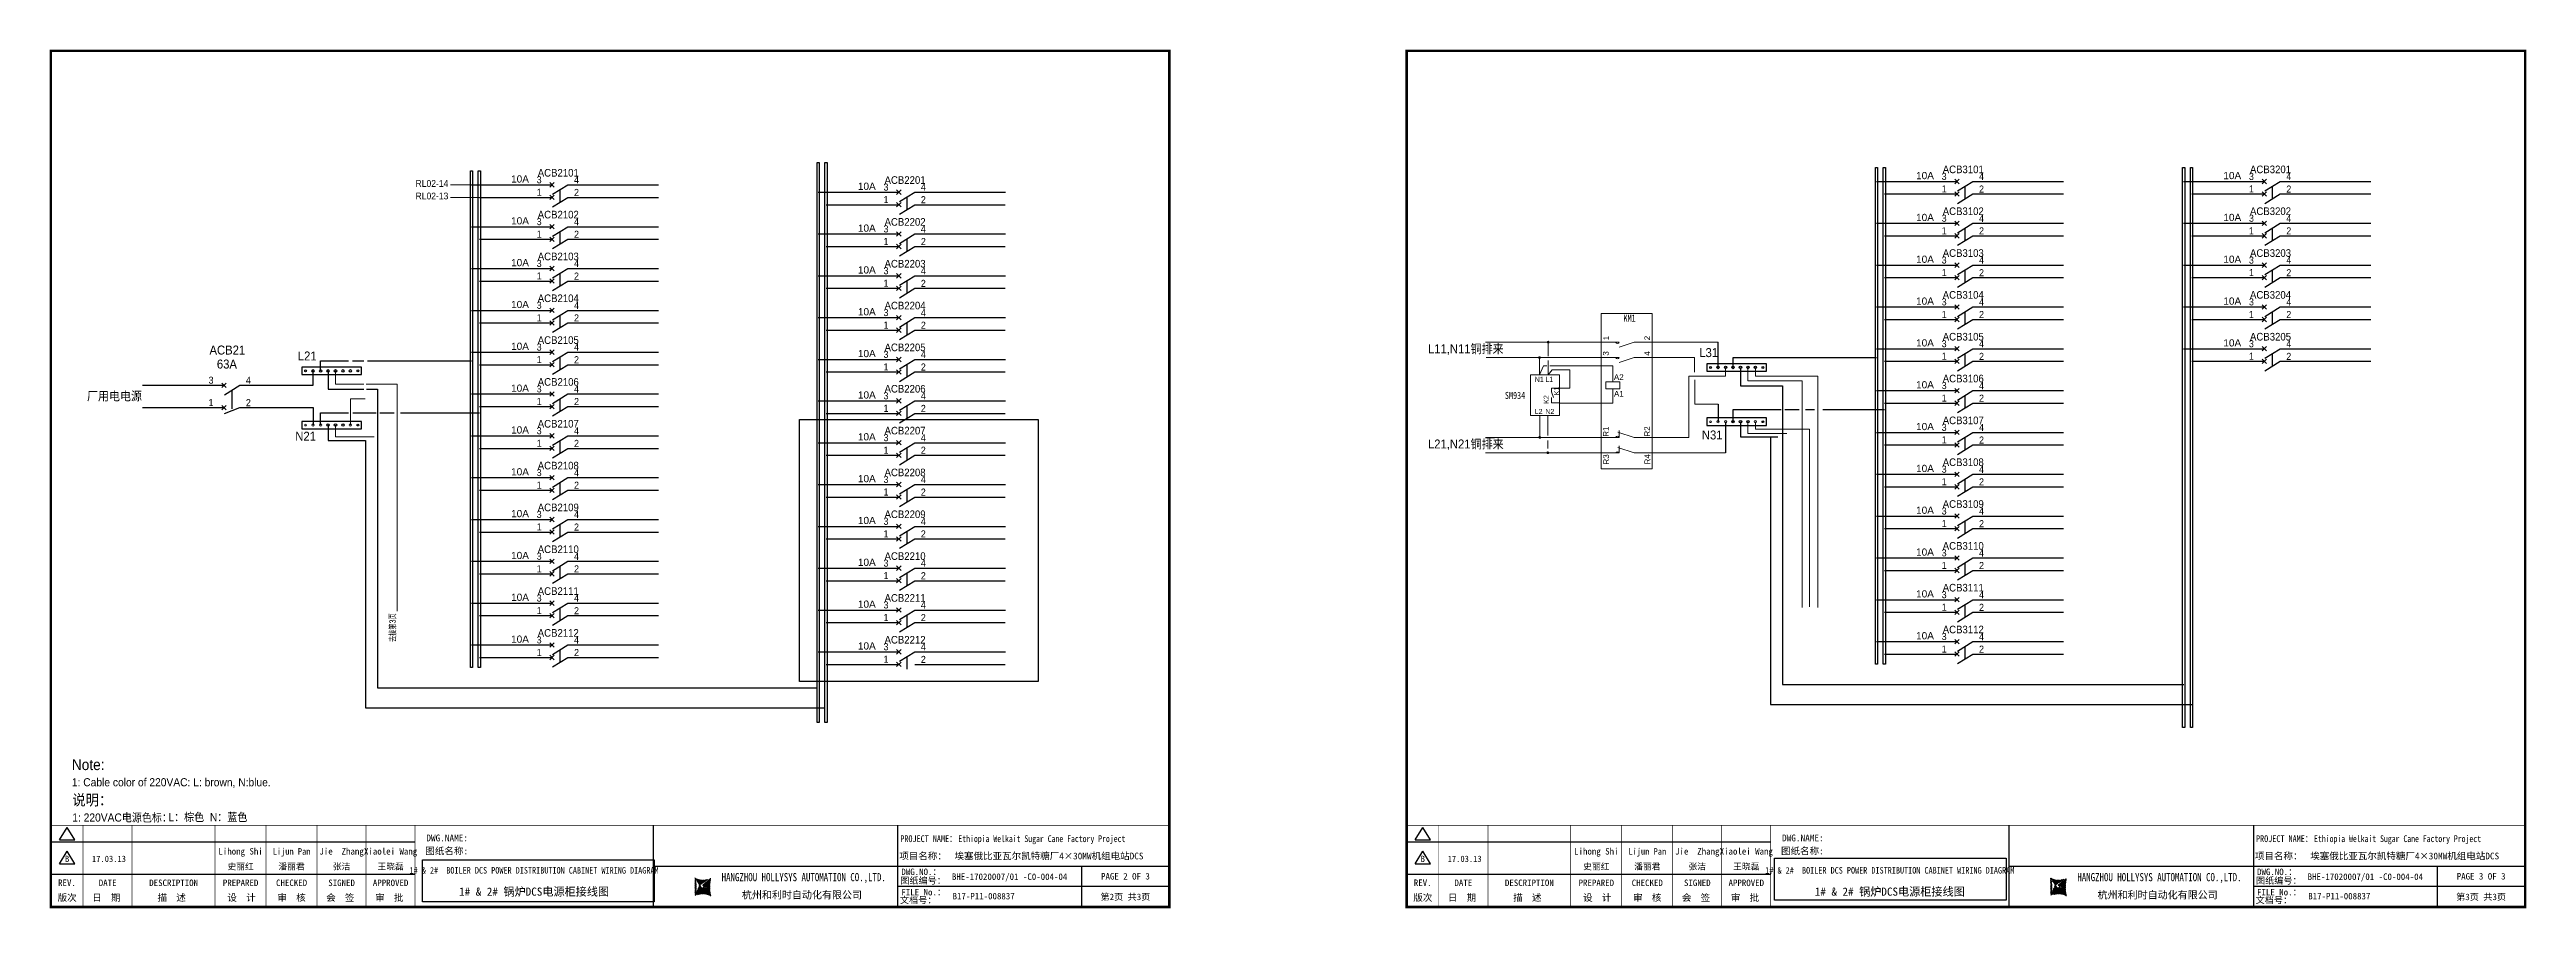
# Model space of a CAD drawing. Extents: x 81444 to 119867, y -54538 to -29386.
# Drawn here: x 96535 to 105648, y -50023 to -46860 of the extents above; entities that cross this region are included whole.
import ezdxf
from ezdxf.enums import TextEntityAlignment as Align
from ezdxf.lldxf.tags import DXFTag

# ---------------------------------------------------------------- set-up
doc = ezdxf.new("R2010")
doc.units = 0
doc.header["$LTSCALE"] = 100
doc.header["$MEASUREMENT"] = 0
doc.linetypes.add('ACAD_ISO02W100', pattern=[15, 12, -3])
for name, color, linetype in [('t', 1, 'Continuous'), ('标准图框及表格', 7, 'Continuous'), ('空气开关', 7, 'Continuous')]:
    doc.layers.add(name, color=color, linetype=linetype)
for name, color, linetype, lineweight in [('注释', 130, 'Continuous', 20), ('粗实线', 7, 'Continuous', 20), ('细实线', 7, 'Continuous', 20)]:
    doc.layers.add(name, color=color, linetype=linetype, lineweight=lineweight)
doc.styles.add('HZ', font='arial.ttf', dxfattribs={"width": 0.7})
doc.styles.get("Standard").update_dxf_attribs({"font": ''})
doc.styles.get('Standard').set_extended_font_data('SimSun')
tags = doc.linetypes.add('CENTER', pattern=[2, 1.25, -0.25, 0.25, -0.25]).pattern_tags.tags
tags[10:11] = [DXFTag(74, 4), DXFTag(75, 0), DXFTag(340, '0'), DXFTag(46, 1.0), DXFTag(50, 0.0), DXFTag(44, 0.0), DXFTag(45, 0.0)]
tags[8:9] = [DXFTag(74, 4), DXFTag(75, 0), DXFTag(340, '0'), DXFTag(46, 1.0), DXFTag(50, 0.0), DXFTag(44, 0.0), DXFTag(45, 0.0)]
tags[6:7] = [DXFTag(74, 4), DXFTag(75, 0), DXFTag(340, '0'), DXFTag(46, 1.0), DXFTag(50, 0.0), DXFTag(44, 0.0), DXFTag(45, 0.0)]
tags[4:5] = [DXFTag(74, 4), DXFTag(75, 0), DXFTag(340, '0'), DXFTag(46, 1.0), DXFTag(50, 0.0), DXFTag(44, 0.0), DXFTag(45, 0.0)]

msp = doc.modelspace()

# ---------------------------------------------------------------- texts
at = {"style": 'HZ', "width": 0.9}
for s, p in [('ACB21', (97123.6, -47983.2)), ('63A', (97150.8, -48034.7)), ('L21', (97448.6, -48005.1)), ('L11,N11铜排来', (101606.6, -47978.6)), ('L31', (102604.9, -47992.6)), ('厂用电电源', (96672.8, -48152.3)), ('N21', (97439.2, -48300.5)), ('L21,N21铜排来', (101606.6, -48329.1)), ('N31', (102614.5, -48295.9))]:
    msp.add_text(s, height=33, dxfattribs=at).set_placement(p)
at = {"style": 'HZ', "width": 0.7}
msp.add_text('去接第3页', height=23.1, rotation=90, dxfattribs=at).set_placement((97808.6, -49041.5))
at = {"color": 3, "style": 'HZ', "width": 0.9}
for s, height, p in [('Note:', 40, (96617.3, -49513.1)), ('1: Cable color of 220VAC: L: brown, N:blue.', 30, (96617.3, -49572.9)), ('说明：', 40, (96618.8, -49643)), ('说明：', 40, (96618.8, -49643)), ('1: 220VAC电源色标：', 30, (96618.8, -49702.8)), ('L：棕色', 30, (96972.4, -49701.3)), ('N：蓝色', 30, (97125, -49701.3))]:
    msp.add_text(s, height=height, dxfattribs=at).set_placement(p)
at = {"layer": '注释', "color": 0, "style": 'HZ'}
for s, height, p in [('1', 21.2, (102273.2, -47930.7)), ('2', 21.2, (102423.6, -47930.7)), ('3', 21.2, (102271.7, -47987.5)), ('4', 21.2, (102423.5, -47987.5)), ('R1', 21.18, (102272, -48285.9)), ('R2', 21.18, (102423.7, -48285.4)), ('R3', 21.18, (102272.7, -48388.4)), ('R4', 21.18, (102424.4, -48387.9))]:
    msp.add_text(s, height=height, rotation=90, dxfattribs=at).set_placement(p)
at = {"layer": '注释', "color": 0, "style": 'HZ', "width": 0.8}
for s, p in [('N1', (101999.3, -48083.9)), ('L1', (102038.3, -48083.9)), ('L2', (101999.3, -48202.1)), ('N2', (102038.3, -48202.1))]:
    msp.add_text(s, height=18.69, dxfattribs=at).set_placement(p)
for s, p in [('K1', (102089.6, -48133.5)), ('K2', (102051, -48165))]:
    msp.add_text(s, height=18.69, rotation=90, dxfattribs=at).set_placement(p)
at = {"layer": '注释', "color": 0, "style": 'HZ'}
for s, p in [('A2', (102290.7, -48076.9)), ('A1', (102291.1, -48138.3))]:
    msp.add_text(s, height=21.18, dxfattribs=at).set_placement(p)
at = {"layer": '注释', "color": 0, "linetype": 'ACAD_ISO02W100', "char_height": 26.166, "width": 74.021, "attachment_point": 1, "style": 'HZ'}
for s, insert in [('{\\fsimsun|b0|i0|c134|p54;\\C7;KM1}', (102326.1, -47836.1)), ('{\\fsimsun|b0|i0|c134|p54;\\C7;SM934}', (101889.7, -48120.7))]:
    msp.add_mtext(s, dxfattribs=dict(at, insert=insert))
at = {"layer": '空气开关', "style": 'HZ', "width": 0.9}
for s, p in [('3', (98327.5, -47352.8)), ('1', (98327.5, -47398.9)), ('4', (98464.9, -47353.3)), ('2', (98464.9, -47399.4)), ('3', (99603.5, -47379.7)), ('4', (99741, -47380.1)), ('3', (103496.8, -47340.4)), ('1', (103496.8, -47386.5)), ('4', (103634.2, -47340.9)), ('2', (103634.2, -47387)), ('3', (104627.3, -47340.4)), ('1', (104627.3, -47386.5)), ('4', (104764.7, -47340.9)), ('2', (104764.7, -47387)), ('1', (99603.5, -47425.8)), ('2', (99741, -47426.2)), ('3', (103496.8, -47494.4)), ('4', (103634.2, -47494.9)), ('3', (104627.3, -47494.4)), ('4', (104764.7, -47494.9)), ('3', (98327.5, -47506.8)), ('1', (98327.5, -47552.9)), ('4', (98464.9, -47507.3)), ('2', (98464.9, -47553.4)), ('3', (99603.5, -47533.7)), ('1', (99603.5, -47579.8)), ('4', (99741, -47534.1)), ('2', (99741, -47580.2)), ('1', (103496.8, -47540.5)), ('2', (103634.2, -47541)), ('1', (104627.3, -47540.5)), ('2', (104764.7, -47541)), ('3', (98327.5, -47660.8)), ('4', (98464.9, -47661.3)), ('3', (99603.5, -47687.7)), ('3', (103496.8, -47648.4)), ('4', (103634.2, -47648.9)), ('3', (104627.3, -47648.4)), ('4', (104764.7, -47648.9)), ('1', (98327.5, -47706.9)), ('2', (98464.9, -47707.4)), ('1', (99603.5, -47733.8)), ('4', (99741, -47688.1)), ('2', (99741, -47734.2)), ('1', (103496.8, -47694.5)), ('2', (103634.2, -47695)), ('1', (104627.3, -47694.5)), ('2', (104764.7, -47695)), ('3', (98327.5, -47814.8)), ('1', (98327.5, -47860.9)), ('4', (98464.9, -47815.3)), ('2', (98464.9, -47861.4)), ('3', (99603.5, -47841.7)), ('4', (99741, -47842.1)), ('3', (103496.8, -47802.4)), ('1', (103496.8, -47848.5)), ('4', (103634.2, -47802.9)), ('2', (103634.2, -47849)), ('3', (104627.3, -47802.4)), ('1', (104627.3, -47848.5)), ('4', (104764.7, -47802.9)), ('2', (104764.7, -47849)), ('1', (99603.5, -47887.8)), ('2', (99741, -47888.2)), ('3', (103496.8, -47956.4)), ('4', (103634.2, -47956.9)), ('3', (104627.3, -47956.4)), ('4', (104764.7, -47956.9)), ('3', (98327.5, -47968.8)), ('1', (98327.5, -48014.9)), ('4', (98464.9, -47969.3)), ('2', (98464.9, -48015.4)), ('3', (99603.5, -47995.7)), ('1', (99603.5, -48041.8)), ('4', (99741, -47996.1)), ('2', (99741, -48042.2)), ('1', (103496.8, -48002.5)), ('2', (103634.2, -48003)), ('1', (104627.3, -48002.5)), ('2', (104764.7, -48003)), ('3', (97120.2, -48090.6)), ('4', (97257.6, -48091)), ('3', (98327.5, -48122.8)), ('4', (98464.9, -48123.3)), ('3', (103496.8, -48110.4)), ('4', (103634.2, -48110.9)), ('1', (97120.2, -48173)), ('2', (97257.6, -48173.4)), ('1', (98327.5, -48168.9)), ('2', (98464.9, -48169.4)), ('3', (99603.5, -48148.1)), ('1', (99603.5, -48194.2)), ('4', (99740.9, -48148.5)), ('2', (99740.9, -48194.6)), ('1', (103496.8, -48156.5)), ('2', (103634.2, -48157)), ('3', (98327.5, -48276.8)), ('1', (98327.5, -48322.9)), ('4', (98464.9, -48277.3)), ('2', (98464.9, -48323.4)), ('3', (99603.5, -48302.1)), ('4', (99740.9, -48302.5)), ('3', (103496.8, -48264.4)), ('1', (103496.8, -48310.5)), ('4', (103634.2, -48264.9)), ('2', (103634.2, -48311)), ('1', (99603.5, -48348.2)), ('2', (99740.9, -48348.6)), ('3', (98327.5, -48430.8)), ('1', (98327.5, -48476.9)), ('4', (98464.9, -48431.3)), ('2', (98464.9, -48477.4)), ('3', (99603.5, -48456.1)), ('1', (99603.5, -48502.2)), ('4', (99740.9, -48456.5)), ('2', (99740.9, -48502.6)), ('3', (103496.8, -48418.4)), ('1', (103496.8, -48464.5)), ('4', (103634.2, -48418.9)), ('2', (103634.2, -48465)), ('3', (98327.5, -48584.8)), ('4', (98464.9, -48585.3)), ('3', (103496.8, -48572.4)), ('4', (103634.2, -48572.9)), ('1', (98327.5, -48630.9)), ('2', (98464.9, -48631.4)), ('3', (99603.5, -48610.1)), ('1', (99603.5, -48656.2)), ('4', (99740.9, -48610.5)), ('2', (99740.9, -48656.6)), ('1', (103496.8, -48618.5)), ('2', (103634.2, -48619)), ('3', (98327.5, -48738.8)), ('4', (98464.9, -48739.3)), ('3', (99603.5, -48764.1)), ('4', (99740.9, -48764.5)), ('3', (103496.8, -48726.4)), ('1', (103496.8, -48772.5)), ('4', (103634.2, -48726.9)), ('2', (103634.2, -48773)), ('1', (98327.5, -48784.9)), ('2', (98464.9, -48785.4)), ('1', (99603.5, -48810.2)), ('2', (99740.9, -48810.6)), ('3', (98327.5, -48892.8)), ('1', (98327.5, -48938.9)), ('4', (98464.9, -48893.3)), ('2', (98464.9, -48939.4)), ('3', (99603.5, -48918.1)), ('4', (99740.9, -48918.5)), ('3', (103496.8, -48880.4)), ('1', (103496.8, -48926.5)), ('4', (103634.2, -48880.9)), ('2', (103634.2, -48927)), ('3', (98327.5, -49046.8)), ('4', (98464.9, -49047.3)), ('1', (99603.5, -48964.2)), ('2', (99740.9, -48964.6)), ('3', (103496.8, -49034.4)), ('4', (103634.2, -49034.9)), ('1', (98327.5, -49092.9)), ('2', (98464.9, -49093.4)), ('3', (99603.5, -49072.1)), ('1', (99603.5, -49118.2)), ('4', (99740.9, -49072.5)), ('2', (99740.9, -49118.6)), ('1', (103496.8, -49080.5)), ('2', (103634.2, -49081))]:
    msp.add_text(s, height=26, dxfattribs=at).set_placement(p)

# ---------------------------------------------------------------- blocks, each defined once
blk = doc.blocks.new('供电端子')
at = {"style": 'HZ', "width": 0.7}
blk.add_attdef('供电端子', (0, 0), '', height=17, dxfattribs=at)
blk = doc.blocks.new('图框')
at = {"layer": '标准图框及表格'}
h = blk.add_hatch(dxfattribs=at)
h.set_pattern_fill('ANSI31', color=5, scale=8.329864, style=0)
edge = h.paths.add_edge_path()
edge.add_arc((2399.3, -2998.2), 55.2, 238.10921, 291.65316)
edge.add_line((2419.6, -3049.4), (2388.5, -3070.2))
edge.add_arc((2238.9, -3078.3), 135.4, 346.39153, 374.25003)
edge.add_line((2370.5, -3110.2), (2397.5, -3087.9))
edge.add_line((2391.3, -3080.3), (2396.1, -3080.9))
edge.add_spline(control_points=[(2397.5, -3087.9), (2398.4, -3087), (2400, -3085.5), (2399.9, -3081.3), (2397.4, -3081), (2396.1, -3080.9)], knot_values=[0, 0, 0, 0, 6.844331, 12.400427, 18.769243, 18.769243, 18.769243, 18.769243], weights=[1, 1, 1, 1, 1, 1], degree=3, periodic=0)
edge.add_spline(control_points=[(2388.5, -3070.3), (2387.8, -3070.9), (2386.5, -3072), (2385.5, -3073.4), (2385.1, -3074)], knot_values=[0, 0, 0, 0, 5.253674, 9.488439, 9.488439, 9.488439, 9.488439], weights=[1, 1, 1, 1, 1], degree=3, periodic=0)
edge.add_spline(control_points=[(2386.3, -3072.3), (2385.7, -3072.9), (2384.6, -3074.4), (2384.9, -3077.7), (2387.9, -3079.9), (2390.2, -3080.1), (2391.3, -3080.3)], knot_values=[10.665975, 10.665975, 10.665975, 10.665975, 18.977704, 28.894558, 41.119554, 52.646925, 52.646925, 52.646925, 52.646925], weights=[1, 1, 1, 1, 1, 1, 1], degree=3, periodic=0)
h = blk.add_hatch(dxfattribs=at)
h.set_pattern_fill('ANSI31', color=3, scale=8.329864, style=0)
edge = h.paths.add_edge_path()
edge.add_line((2402.5, -3075.8), (2407.7, -3076.4))
edge.add_spline(control_points=[(2401, -3068.8), (2400.2, -3069.6), (2398.5, -3071.2), (2398.6, -3075.4), (2401.1, -3075.6), (2402.4, -3075.8)], knot_values=[0, 0, 0, 0, 6.844331, 12.400427, 18.769243, 18.769243, 18.769243, 18.769243], weights=[1, 1, 1, 1, 1, 1], degree=3, periodic=0)
edge.add_line((2428, -3046.5), (2401, -3068.8))
edge.add_spline(control_points=[(2412.6, -3083.9), (2413, -3083.4), (2413.9, -3082.1), (2413.6, -3078.9), (2410.7, -3076.8), (2408.3, -3076.5), (2407.2, -3076.4)], knot_values=[12.654089, 12.654089, 12.654089, 12.654089, 18.977704, 28.894558, 41.119554, 52.646925, 52.646925, 52.646925, 52.646925], weights=[1, 1, 1, 1, 1, 1, 1], degree=3, periodic=0)
edge.add_line((2411.6, -3085), (2412.8, -3083.7))
edge.add_line((2410, -3086.4), (2411.6, -3085))
edge.add_line((2378.9, -3107.2), (2410, -3086.4))
edge.add_arc((2399.3, -3158.5), 55.2, 58.10921, 111.65316)
edge.add_arc((2559.6, -3078.3), 135.4, 166.39153, 194.25003)
at = {"color": 7}
for p, q in [((0, -2911.6), (1340.2, -2911.6)), ((2215.6, -2851.6), (2215.6, -3151.6)), ((3115.6, -2851.6), (3115.6, -3151.6)), ((2215.6, -3001.6), (3115.6, -3001.6)), ((3115.6, -3001.6), (4115.6, -3001.6)), ((3791.8, -3001.6), (3791.8, -3151.6)), ((0, -3031.6), (1340.2, -3031.6)), ((4115.6, -3076.6), (3115.6, -3076.6))]:
    blk.add_line(p, q, dxfattribs=at)
at = {"color": 7, "const_width": 3}
blk.add_lwpolyline([(4115.6, -2851.6), (0, -2851.6)], dxfattribs=at)
at = {"layer": 't', "color": 7}
for p, q in [((31.9, -2905), (59.9, -2859.1)), ((31.9, -2905), (87.8, -2905)), ((87.8, -2905), (59.9, -2859.1)), ((31.9, -2993), (59.9, -2947.1)), ((31.9, -2993), (87.8, -2993)), ((87.8, -2993), (59.9, -2947.1))]:
    blk.add_line(p, q, dxfattribs=at)
at = {"layer": 't', "color": 7, "const_width": 9.62}
blk.add_lwpolyline([(4115.6, -3151.6), (4115.6, 0), (0, 0), (0, -3151.6)], close=True, dxfattribs=at)
at = {"layer": 't', "color": 7, "const_width": 2.4}
for points in [[(118.8, -2852.8), (118.8, -3151.6)], [(299.1, -2852.8), (299.1, -3151.6)], [(604.4, -2852.8), (604.4, -3156.4)], [(792, -2852.8), (792, -3156.4)], [(979.6, -2852.8), (979.6, -3156.4)], [(1159.9, -2852.8), (1159.9, -3156.4)], [(1340.2, -2852.8), (1340.2, -3156.4)]]:
    blk.add_lwpolyline(points, dxfattribs=at)
at = {"color": 7, "linetype": 'CENTER'}
for s, height, p in [('杭州和利时自动化有限公司', 27, (2542.5, -3121.1)), ('图纸编号：', 24, (3125.2, -3066.7)), ('文档号：', 24, (3124, -3138.7))]:
    blk.add_text(s, height=height, dxfattribs=at).set_placement(p)
at = {"color": 7, "flags": 8}
for tag, p, height in [('DWG.NAME:', (1381.6, -2910.4), 25), ('PROJECTNAME:', (3125.5, -2912.8), 24), ('PROJECTNAME：', (3339.1, -2913.1), 25), ('DWG.NO.:', (3128.2, -3030.4), 24), ('FILENO.:', (3128.7, -3106.1), 24), ('图纸编号', (3315.4, -3052.4), 24), ('文档号', (3317.7, -3124.1), 24)]:
    blk.add_attdef(tag, p, '', height=height, dxfattribs=at)
for tag, height, p in [('A', 23, (59.9, -2974.9)), ('设计时间', 23, (213.9, -2974.9)), ('RENLIU', 24, (698.2, -2950.4)), ('刘仁', 23, (698.2, -3002.2)), ('SHUFENWANG', 24, (885.8, -2950.4)), ('王姝芬', 23, (885.8, -3002.2)), ('FANGHOU', 24, (1069.7, -2950.4)), ('侯方', 23, (1069.7, -3002.2)), ('DANDANLI', 24, (1250, -2950.4)), ('李丹丹', 23, (1250, -3002.2)), ('#10STATIONONTROLCABINETCOVER', 30, (1777.9, -3017.2)), ('REV.', 24, (59.4, -3063)), ('DATE', 24, (208.9, -3063)), ('DESCRIPTION', 24, (451.7, -3063)), ('PREPARED', 24, (698.2, -3063)), ('CHECKED', 24, (885.8, -3063)), ('SIGNED', 24, (1069.7, -3063)), ('APPROVED', 24, (1250, -3063)), ('图纸名称', 30, (1777.9, -3094.7)), ('PAGEXOFX', 24, (3953.7, -3039.1)), ('第几页共几页', 24, (3953.7, -3114.1))]:
    blk.add_attdef(tag, text='', height=height, dxfattribs=at).set_placement(p, align=Align.MIDDLE)
for tag, p in [('图纸名称:', (1377.8, -2965.9)), ('项目名称：', (3121.6, -2984.3)), ('项目名称：', (3325, -2984.3))]:
    blk.add_attdef(tag, text='', height=25, dxfattribs=at).set_placement(p, align=Align.BOTTOM_LEFT)
at = {"color": 7, "width": 0.8, "flags": 8}
blk.add_attdef('HANGZHOUHOLLYSYSAUTOMATIONCO.,LTD.', text='', height=24, dxfattribs=at).set_placement((2770.1, -3045.7), align=Align.MIDDLE)
at = {"layer": 't', "color": 7}
for s, p in [('版次', (59.9, -3117.6)), ('日  期', (204.2, -3117.6)), ('描  述', (444.5, -3117.6)), ('设  计', (701.5, -3117.6)), ('审  核', (885.6, -3117.6)), ('会  签', (1065, -3117.6)), ('审  批', (1245.3, -3117.6))]:
    blk.add_text(s, height=25, dxfattribs=at).set_placement(p, align=Align.MIDDLE_CENTER)
at = {"layer": '标准图框及表格', "color": 5, "style": 'HZ'}
for s, p in [('pgqh', (2373.9, -3059.7)), ('hollilas', (2374.1, -3086))]:
    blk.add_text(s, height=5.21, dxfattribs=at).set_placement(p)
at = {"layer": '标准图框及表格', "color": 3, "style": 'HZ'}
for s, height, p in [('auto', 8.68, (2400.9, -3074.2)), ('hollysys', 4.34, (2402.5, -3099.7))]:
    blk.add_text(s, height=height, dxfattribs=at).set_placement(p)

# ---------------------------------------------------------------- linework, layer by layer
at = {"color": 43}
for p, q in [((98087.2, -47358.5), (98383.9, -47358.5)), ((98442.5, -47358.5), (98776.2, -47358.5)), ((99363.3, -47385.4), (99659.9, -47385.4)), ((99718.5, -47385.4), (100052.2, -47385.4)), ((103256.5, -47346.1), (103553.2, -47346.1)), ((103611.7, -47346.1), (103945.4, -47346.1)), ((104387.1, -47346.1), (104683.7, -47346.1)), ((104742.3, -47346.1), (105076, -47346.1)), ((98087.2, -47512.5), (98383.9, -47512.5)), ((98442.5, -47512.5), (98776.2, -47512.5)), ((99363.3, -47539.4), (99659.9, -47539.4)), ((99718.5, -47539.4), (100052.2, -47539.4)), ((103256.5, -47500.1), (103553.2, -47500.1)), ((103611.7, -47500.1), (103945.4, -47500.1)), ((104387.1, -47500.1), (104683.7, -47500.1)), ((104742.3, -47500.1), (105076, -47500.1)), ((103256.5, -47654.1), (103553.2, -47654.1)), ((103611.7, -47654.1), (103945.4, -47654.1)), ((104387.1, -47654.1), (104683.7, -47654.1)), ((104742.3, -47654.1), (105076, -47654.1)), ((98087.2, -47666.5), (98383.9, -47666.5)), ((98442.5, -47666.5), (98776.2, -47666.5)), ((99363.3, -47693.4), (99659.9, -47693.4)), ((99718.5, -47693.4), (100052.2, -47693.4)), ((98087.2, -47820.5), (98383.9, -47820.5)), ((98442.5, -47820.5), (98776.2, -47820.5)), ((103256.5, -47808.1), (103553.2, -47808.1)), ((103611.7, -47808.1), (103945.4, -47808.1)), ((104387.1, -47808.1), (104683.7, -47808.1)), ((104742.3, -47808.1), (105076, -47808.1)), ((99363.3, -47847.4), (99659.9, -47847.4)), ((99718.5, -47847.4), (100052.2, -47847.4)), ((97532.3, -48043.3), (97532.3, -48007)), ((97532.3, -48007), (97635.1, -48007)), ((97650.3, -48007), (97691.3, -48007)), ((97704.5, -48007), (98087.2, -48007)), ((98087.2, -47974.5), (98383.9, -47974.5)), ((98442.5, -47974.5), (98776.2, -47974.5)), ((99363.3, -48001.4), (99659.9, -48001.4)), ((99718.5, -48001.4), (100052.2, -48001.4)), ((102674.1, -48030.9), (102674.1, -47938.1)), ((102729.1, -48030.9), (102729.1, -47994.6)), ((102729.1, -47994.6), (102901.3, -47994.6)), ((102873.8, -47994.6), (103256.5, -47994.6)), ((103256.5, -47962.1), (103553.2, -47962.1)), ((103611.7, -47962.1), (103945.4, -47962.1)), ((104387.1, -47962.1), (104683.7, -47962.1)), ((104742.3, -47962.1), (105076, -47962.1)), ((96877.2, -48096.2), (97176.6, -48096.2)), ((97235.2, -48096.2), (97504.8, -48096.2)), ((97504.8, -48096.2), (97504.8, -48043.3)), ((97559.8, -48043.3), (97559.8, -48111.1)), ((97559.8, -48111.1), (97691.3, -48111.1)), ((97701.8, -48111.1), (97741.8, -48111.1)), ((97741.8, -48111.1), (97741.8, -48480)), ((102756.6, -48030.9), (102756.6, -48098.7)), ((102756.6, -48098.7), (102888, -48098.7)), ((102871, -48098.7), (102911.1, -48098.7)), ((102911.1, -48098.7), (102911.1, -48467.6)), ((103256.5, -48116.1), (103553.2, -48116.1)), ((103611.7, -48116.1), (103945.4, -48116.1)), ((98087.2, -48128.5), (98383.9, -48128.5)), ((98442.5, -48128.5), (98776.2, -48128.5)), ((99363.2, -48153.8), (99659.9, -48153.8)), ((99718.4, -48153.8), (100052.1, -48153.8)), ((98087.2, -48282.5), (98383.9, -48282.5)), ((98442.5, -48282.5), (98776.2, -48282.5)), ((101818.8, -48288.3), (101851, -48288.3)), ((103256.5, -48270.1), (103553.2, -48270.1)), ((103611.7, -48270.1), (103945.4, -48270.1)), ((99363.2, -48307.8), (99659.9, -48307.8)), ((99718.4, -48307.8), (100052.1, -48307.8)), ((97741.8, -48480), (97741.8, -49210.8)), ((98087.2, -48436.5), (98383.9, -48436.5)), ((98442.5, -48436.5), (98776.2, -48436.5)), ((99363.2, -48461.8), (99659.9, -48461.8)), ((99718.4, -48461.8), (100052.1, -48461.8)), ((102911.1, -48467.6), (102911.1, -49198.4)), ((103256.5, -48424.1), (103553.2, -48424.1)), ((103611.7, -48424.1), (103945.4, -48424.1)), ((98087.2, -48590.5), (98383.9, -48590.5)), ((98442.5, -48590.5), (98776.2, -48590.5)), ((99363.2, -48615.8), (99659.9, -48615.8)), ((99718.4, -48615.8), (100052.1, -48615.8)), ((103256.5, -48578.1), (103553.2, -48578.1)), ((103611.7, -48578.1), (103945.4, -48578.1)), ((98087.2, -48744.5), (98383.9, -48744.5)), ((98442.5, -48744.5), (98776.2, -48744.5)), ((103256.5, -48732.1), (103553.2, -48732.1)), ((103611.7, -48732.1), (103945.4, -48732.1)), ((99363.2, -48769.8), (99659.9, -48769.8)), ((99718.4, -48769.8), (100052.1, -48769.8)), ((98087.2, -48898.5), (98383.9, -48898.5)), ((98442.5, -48898.5), (98776.2, -48898.5)), ((99363.2, -48923.8), (99659.9, -48923.8)), ((99718.4, -48923.8), (100052.1, -48923.8)), ((103256.5, -48886.1), (103553.2, -48886.1)), ((103611.7, -48886.1), (103945.4, -48886.1)), ((98087.2, -49052.5), (98383.9, -49052.5)), ((98442.5, -49052.5), (98776.2, -49052.5)), ((99363.2, -49077.8), (99659.9, -49077.8)), ((99718.4, -49077.8), (100052.1, -49077.8)), ((103256.5, -49040.1), (103553.2, -49040.1)), ((103611.7, -49040.1), (103945.4, -49040.1)), ((97741.8, -49210.8), (99358.9, -49210.8)), ((102911.1, -49198.4), (104387.9, -49198.4))]:
    msp.add_line(p, q, dxfattribs=at)
at = {"color": 6}
for p, q in [((98392, -47366.6), (98375.8, -47350.4)), ((98375.8, -47366.6), (98392, -47350.4)), ((98386, -47393.3), (98442.5, -47358.5)), ((99668, -47393.5), (99651.9, -47377.3)), ((99651.9, -47393.5), (99668, -47377.3)), ((99662, -47420.2), (99718.5, -47385.4)), ((103561.3, -47354.2), (103545.1, -47338)), ((103545.1, -47354.2), (103561.3, -47338)), ((103545.1, -47400.3), (103561.3, -47384.1)), ((103561.3, -47400.3), (103545.1, -47384.1)), ((103555.3, -47380.9), (103611.7, -47346.1)), ((104691.8, -47354.2), (104675.6, -47338)), ((104675.6, -47354.2), (104691.8, -47338)), ((104675.6, -47400.3), (104691.8, -47384.1)), ((104691.8, -47400.3), (104675.6, -47384.1)), ((104685.8, -47380.9), (104742.3, -47346.1)), ((98375.8, -47412.7), (98392, -47396.6)), ((98392, -47412.7), (98375.8, -47396.6)), ((98386, -47439.4), (98442.5, -47404.6)), ((99651.9, -47439.6), (99668, -47423.4)), ((99668, -47439.6), (99651.9, -47423.4)), ((99662, -47466.3), (99718.5, -47431.5)), ((103555.3, -47427), (103611.7, -47392.2)), ((104685.8, -47427), (104742.3, -47392.2)), ((98392, -47520.6), (98375.8, -47504.4)), ((98375.8, -47520.6), (98392, -47504.4)), ((98392, -47566.7), (98375.8, -47550.6)), ((98375.8, -47566.7), (98392, -47550.6)), ((98386, -47547.3), (98442.5, -47512.5)), ((98386, -47593.4), (98442.5, -47558.6)), ((99668, -47547.5), (99651.9, -47531.3)), ((99651.9, -47547.5), (99668, -47531.3)), ((99662, -47574.2), (99718.5, -47539.4)), ((103561.3, -47508.2), (103545.1, -47492)), ((103545.1, -47508.2), (103561.3, -47492)), ((103561.3, -47554.3), (103545.1, -47538.1)), ((103545.1, -47554.3), (103561.3, -47538.1)), ((103555.3, -47534.9), (103611.7, -47500.1)), ((103555.3, -47581), (103611.7, -47546.2)), ((104691.8, -47508.2), (104675.6, -47492)), ((104675.6, -47508.2), (104691.8, -47492)), ((104691.8, -47554.3), (104675.6, -47538.1)), ((104675.6, -47554.3), (104691.8, -47538.1)), ((104685.8, -47534.9), (104742.3, -47500.1)), ((104685.8, -47581), (104742.3, -47546.2)), ((98375.8, -47674.6), (98392, -47658.4)), ((98392, -47674.6), (98375.8, -47658.4)), ((99668, -47593.6), (99651.9, -47577.4)), ((99651.9, -47593.6), (99668, -47577.4)), ((99662, -47620.3), (99718.5, -47585.5)), ((103545.1, -47662.2), (103561.3, -47646)), ((103561.3, -47662.2), (103545.1, -47646)), ((103555.3, -47688.9), (103611.7, -47654.1)), ((104675.6, -47662.2), (104691.8, -47646)), ((104691.8, -47662.2), (104675.6, -47646)), ((104685.8, -47688.9), (104742.3, -47654.1)), ((98375.8, -47720.7), (98392, -47704.6)), ((98392, -47720.7), (98375.8, -47704.6)), ((98386, -47701.3), (98442.5, -47666.5)), ((98386, -47747.4), (98442.5, -47712.6)), ((99651.9, -47701.5), (99668, -47685.3)), ((99668, -47701.5), (99651.9, -47685.3)), ((99651.9, -47747.6), (99668, -47731.4)), ((99668, -47747.6), (99651.9, -47731.4)), ((99662, -47728.2), (99718.5, -47693.4)), ((99662, -47774.3), (99718.5, -47739.5)), ((103545.1, -47708.3), (103561.3, -47692.1)), ((103561.3, -47708.3), (103545.1, -47692.1)), ((103555.3, -47735), (103611.7, -47700.2)), ((104675.6, -47708.3), (104691.8, -47692.1)), ((104691.8, -47708.3), (104675.6, -47692.1)), ((104685.8, -47735), (104742.3, -47700.2)), ((98392, -47828.6), (98375.8, -47812.4)), ((98375.8, -47828.6), (98392, -47812.4)), ((98386, -47855.3), (98442.5, -47820.5)), ((99668, -47855.5), (99651.9, -47839.3)), ((99651.9, -47855.5), (99668, -47839.3)), ((103561.3, -47816.2), (103545.1, -47800)), ((103545.1, -47816.2), (103561.3, -47800)), ((103555.3, -47842.9), (103611.7, -47808.1)), ((104691.8, -47816.2), (104675.6, -47800)), ((104675.6, -47816.2), (104691.8, -47800)), ((104685.8, -47842.9), (104742.3, -47808.1)), ((98392, -47874.7), (98375.8, -47858.6)), ((98375.8, -47874.7), (98392, -47858.6)), ((98386, -47901.4), (98442.5, -47866.6)), ((99668, -47901.6), (99651.9, -47885.4)), ((99651.9, -47901.6), (99668, -47885.4)), ((99662, -47882.2), (99718.5, -47847.4)), ((99662, -47928.3), (99718.5, -47893.5)), ((103561.3, -47862.3), (103545.1, -47846.1)), ((103545.1, -47862.3), (103561.3, -47846.1)), ((103555.3, -47889), (103611.7, -47854.2)), ((104691.8, -47862.3), (104675.6, -47846.1)), ((104675.6, -47862.3), (104691.8, -47846.1)), ((104685.8, -47889), (104742.3, -47854.2)), ((98375.8, -47982.6), (98392, -47966.4)), ((98392, -47982.6), (98375.8, -47966.4)), ((98375.8, -48028.7), (98392, -48012.6)), ((98392, -48028.7), (98375.8, -48012.6)), ((98386, -48009.3), (98442.5, -47974.5)), ((98386, -48055.4), (98442.5, -48020.6)), ((99651.9, -48009.5), (99668, -47993.3)), ((99668, -48009.5), (99651.9, -47993.3)), ((99662, -48036.2), (99718.5, -48001.4)), ((103545.1, -47970.2), (103561.3, -47954)), ((103561.3, -47970.2), (103545.1, -47954)), ((103545.1, -48016.3), (103561.3, -48000.1)), ((103561.3, -48016.3), (103545.1, -48000.1)), ((103555.3, -47996.9), (103611.7, -47962.1)), ((103555.3, -48043), (103611.7, -48008.2)), ((104675.6, -47970.2), (104691.8, -47954)), ((104691.8, -47970.2), (104675.6, -47954)), ((104675.6, -48016.3), (104691.8, -48000.1)), ((104691.8, -48016.3), (104675.6, -48000.1)), ((104685.8, -47996.9), (104742.3, -47962.1)), ((104685.8, -48043), (104742.3, -48008.2)), ((99651.9, -48055.6), (99668, -48039.4)), ((99668, -48055.6), (99651.9, -48039.4)), ((99662, -48082.3), (99718.5, -48047.5)), ((103561.3, -48124.2), (103545.1, -48108)), ((103545.1, -48124.2), (103561.3, -48108)), ((103555.3, -48150.9), (103611.7, -48116.1)), ((98392, -48136.6), (98375.8, -48120.4)), ((98375.8, -48136.6), (98392, -48120.4)), ((98392, -48182.7), (98375.8, -48166.6)), ((98375.8, -48182.7), (98392, -48166.6)), ((98386, -48163.3), (98442.5, -48128.5)), ((98386, -48209.4), (98442.5, -48174.6)), ((99668, -48161.9), (99651.8, -48145.7)), ((99651.8, -48161.9), (99668, -48145.7)), ((99668, -48208), (99651.8, -48191.8)), ((99651.8, -48208), (99668, -48191.8)), ((99662, -48188.5), (99718.4, -48153.8)), ((99662, -48234.7), (99718.4, -48199.9)), ((103561.3, -48170.3), (103545.1, -48154.1)), ((103545.1, -48170.3), (103561.3, -48154.1)), ((103555.3, -48197), (103611.7, -48162.2)), ((98392, -48290.6), (98375.8, -48274.4)), ((98375.8, -48290.6), (98392, -48274.4)), ((98386, -48317.3), (98442.5, -48282.5)), ((99668, -48315.9), (99651.8, -48299.7)), ((99651.8, -48315.9), (99668, -48299.7)), ((103561.3, -48278.2), (103545.1, -48262)), ((103545.1, -48278.2), (103561.3, -48262)), ((103555.3, -48304.9), (103611.7, -48270.1)), ((98392, -48336.7), (98375.8, -48320.6)), ((98375.8, -48336.7), (98392, -48320.6)), ((98386, -48363.4), (98442.5, -48328.6)), ((99668, -48362), (99651.8, -48345.8)), ((99651.8, -48362), (99668, -48345.8)), ((99662, -48342.5), (99718.4, -48307.8)), ((99662, -48388.7), (99718.4, -48353.9)), ((103561.3, -48324.3), (103545.1, -48308.1)), ((103545.1, -48324.3), (103561.3, -48308.1)), ((103555.3, -48351), (103611.7, -48316.2)), ((98375.8, -48444.6), (98392, -48428.4)), ((98392, -48444.6), (98375.8, -48428.4)), ((98375.8, -48490.7), (98392, -48474.6)), ((98392, -48490.7), (98375.8, -48474.6)), ((98386, -48471.3), (98442.5, -48436.5)), ((99651.8, -48469.9), (99668, -48453.7)), ((99668, -48469.9), (99651.8, -48453.7)), ((99662, -48496.5), (99718.4, -48461.8)), ((103545.1, -48432.2), (103561.3, -48416)), ((103561.3, -48432.2), (103545.1, -48416)), ((103545.1, -48478.3), (103561.3, -48462.1)), ((103561.3, -48478.3), (103545.1, -48462.1)), ((103555.3, -48458.9), (103611.7, -48424.1)), ((103555.3, -48505), (103611.7, -48470.2)), ((98386, -48517.4), (98442.5, -48482.6)), ((99651.8, -48516), (99668, -48499.8)), ((99668, -48516), (99651.8, -48499.8)), ((99662, -48542.7), (99718.4, -48507.9)), ((103561.3, -48586.2), (103545.1, -48570)), ((103545.1, -48586.2), (103561.3, -48570)), ((98392, -48598.6), (98375.8, -48582.4)), ((98375.8, -48598.6), (98392, -48582.4)), ((98392, -48644.7), (98375.8, -48628.6)), ((98375.8, -48644.7), (98392, -48628.6)), ((98386, -48625.3), (98442.5, -48590.5)), ((98386, -48671.4), (98442.5, -48636.6)), ((99668, -48623.9), (99651.8, -48607.7)), ((99651.8, -48623.9), (99668, -48607.7)), ((99668, -48670), (99651.8, -48653.8)), ((99651.8, -48670), (99668, -48653.8)), ((99662, -48650.5), (99718.4, -48615.8)), ((99662, -48696.7), (99718.4, -48661.9)), ((103561.3, -48632.3), (103545.1, -48616.1)), ((103545.1, -48632.3), (103561.3, -48616.1)), ((103555.3, -48612.9), (103611.7, -48578.1)), ((103555.3, -48659), (103611.7, -48624.2)), ((98392, -48752.6), (98375.8, -48736.4)), ((98375.8, -48752.6), (98392, -48736.4)), ((98386, -48779.3), (98442.5, -48744.5)), ((103561.3, -48740.2), (103545.1, -48724)), ((103545.1, -48740.2), (103561.3, -48724)), ((103555.3, -48766.9), (103611.7, -48732.1)), ((98392, -48798.7), (98375.8, -48782.6)), ((98375.8, -48798.7), (98392, -48782.6)), ((98386, -48825.4), (98442.5, -48790.6)), ((99668, -48777.9), (99651.8, -48761.7)), ((99651.8, -48777.9), (99668, -48761.7)), ((99668, -48824), (99651.8, -48807.8)), ((99651.8, -48824), (99668, -48807.8)), ((99662, -48804.5), (99718.4, -48769.8)), ((99662, -48850.7), (99718.4, -48815.9)), ((103561.3, -48786.3), (103545.1, -48770.1)), ((103545.1, -48786.3), (103561.3, -48770.1)), ((103555.3, -48813), (103611.7, -48778.2)), ((98392, -48906.6), (98375.8, -48890.4)), ((98375.8, -48906.6), (98392, -48890.4)), ((98392, -48952.7), (98375.8, -48936.6)), ((98375.8, -48952.7), (98392, -48936.6)), ((98386, -48933.3), (98442.5, -48898.5)), ((99668, -48931.9), (99651.8, -48915.7)), ((99651.8, -48931.9), (99668, -48915.7)), ((99662, -48958.5), (99718.4, -48923.8)), ((103561.3, -48894.2), (103545.1, -48878)), ((103545.1, -48894.2), (103561.3, -48878)), ((103561.3, -48940.3), (103545.1, -48924.1)), ((103545.1, -48940.3), (103561.3, -48924.1)), ((103555.3, -48920.9), (103611.7, -48886.1)), ((103555.3, -48967), (103611.7, -48932.2)), ((98386, -48979.4), (98442.5, -48944.6)), ((99668, -48978), (99651.8, -48961.8)), ((99651.8, -48978), (99668, -48961.8)), ((99662, -49004.7), (99718.4, -48969.9)), ((98375.8, -49060.6), (98392, -49044.4)), ((98392, -49060.6), (98375.8, -49044.4)), ((98375.8, -49106.7), (98392, -49090.6)), ((98392, -49106.7), (98375.8, -49090.6)), ((98386, -49087.3), (98442.5, -49052.5)), ((98386, -49133.4), (98442.5, -49098.6)), ((99651.8, -49085.9), (99668, -49069.7)), ((99668, -49085.9), (99651.8, -49069.7)), ((99651.8, -49132), (99668, -49115.8)), ((99668, -49132), (99651.8, -49115.8)), ((99662, -49112.5), (99718.4, -49077.8)), ((103545.1, -49048.2), (103561.3, -49032)), ((103561.3, -49048.2), (103545.1, -49032)), ((103545.1, -49094.3), (103561.3, -49078.1)), ((103561.3, -49094.3), (103545.1, -49078.1)), ((103555.3, -49074.9), (103611.7, -49040.1)), ((103555.3, -49121), (103611.7, -49086.2))]:
    msp.add_line(p, q, dxfattribs=at)
at = {"color": 5}
for p, q in [((98116.9, -47404.6), (98383.9, -47404.6)), ((98442.5, -47404.6), (98775.6, -47404.6)), ((99393, -47431.5), (99659.9, -47431.5)), ((99718.5, -47431.5), (100051.6, -47431.5)), ((103286.2, -47392.2), (103553.2, -47392.2)), ((103611.7, -47392.2), (103944.8, -47392.2)), ((104416.8, -47392.2), (104683.7, -47392.2)), ((104742.3, -47392.2), (105075.4, -47392.2)), ((98116.9, -47558.6), (98383.9, -47558.6)), ((98442.5, -47558.6), (98775.6, -47558.6)), ((103286.2, -47546.2), (103553.2, -47546.2)), ((103611.7, -47546.2), (103944.8, -47546.2)), ((104416.8, -47546.2), (104683.7, -47546.2)), ((104742.3, -47546.2), (105075.4, -47546.2)), ((99393, -47585.5), (99659.9, -47585.5)), ((99718.5, -47585.5), (100051.6, -47585.5)), ((98116.9, -47712.6), (98383.9, -47712.6)), ((98442.5, -47712.6), (98775.6, -47712.6)), ((99393, -47739.5), (99659.9, -47739.5)), ((99718.5, -47739.5), (100051.6, -47739.5)), ((103286.2, -47700.2), (103553.2, -47700.2)), ((103611.7, -47700.2), (103944.8, -47700.2)), ((104416.8, -47700.2), (104683.7, -47700.2)), ((104742.3, -47700.2), (105075.4, -47700.2)), ((98116.9, -47866.6), (98383.9, -47866.6)), ((98442.5, -47866.6), (98775.6, -47866.6)), ((99393, -47893.5), (99659.9, -47893.5)), ((99718.5, -47893.5), (100051.6, -47893.5)), ((103286.2, -47854.2), (103553.2, -47854.2)), ((103611.7, -47854.2), (103944.8, -47854.2)), ((104416.8, -47854.2), (104683.7, -47854.2)), ((104742.3, -47854.2), (105075.4, -47854.2)), ((98116.9, -48020.6), (98383.9, -48020.6)), ((98442.5, -48020.6), (98775.6, -48020.6)), ((103286.2, -48008.2), (103553.2, -48008.2)), ((103611.7, -48008.2), (103944.8, -48008.2)), ((104416.8, -48008.2), (104683.7, -48008.2)), ((104742.3, -48008.2), (105075.4, -48008.2)), ((99393, -48047.5), (99659.9, -48047.5)), ((99718.5, -48047.5), (100051.6, -48047.5)), ((96877, -48178.7), (97176.6, -48178.7)), ((97235.2, -48178.7), (97504.8, -48178.7)), ((97504.8, -48178.7), (97504.8, -48242.9)), ((97532.3, -48242.9), (97532.3, -48198.4)), ((97532.3, -48198.4), (97635.1, -48198.4)), ((97650.7, -48198.4), (97736.3, -48198.4)), ((97750.6, -48198.4), (97803.7, -48198.4)), ((97826.3, -48198.4), (97859.4, -48198.4)), ((97859.4, -48198.4), (98116.9, -48198.4)), ((98116.9, -48174.6), (98383.9, -48174.6)), ((98442.5, -48174.6), (98775.6, -48174.6)), ((99392.9, -48199.9), (99659.9, -48199.9)), ((99718.4, -48199.9), (100051.5, -48199.9)), ((102674.1, -48166.2), (102674.1, -48230.5)), ((102729.1, -48230.5), (102729.1, -48186)), ((102729.1, -48186), (102847.5, -48186)), ((102820, -48186), (102905.6, -48186)), ((102919.9, -48186), (102972.9, -48186)), ((102995.6, -48186), (103028.7, -48186)), ((103059.3, -48186), (103286.2, -48186)), ((103286.2, -48162.2), (103553.2, -48162.2)), ((103611.7, -48162.2), (103944.8, -48162.2)), ((97559.8, -48242.9), (97559.8, -48299.3)), ((97559.8, -48299.3), (97697.3, -48299.3)), ((97697.3, -48299.3), (97697.3, -48479.4)), ((102701.6, -48230.5), (102701.6, -48345.2)), ((102756.6, -48230.5), (102756.6, -48286.8)), ((102756.6, -48286.8), (102894.1, -48286.8)), ((102866.6, -48286.8), (102866.6, -48467)), ((98116.9, -48328.6), (98383.9, -48328.6)), ((98442.5, -48328.6), (98775.6, -48328.6)), ((99392.9, -48353.9), (99659.9, -48353.9)), ((99718.4, -48353.9), (100051.5, -48353.9)), ((103286.2, -48316.2), (103553.2, -48316.2)), ((103611.7, -48316.2), (103944.8, -48316.2)), ((97697.3, -48479.4), (97697.3, -49283.5)), ((102866.6, -48467), (102866.6, -49271.1)), ((103286.2, -48470.2), (103553.2, -48470.2)), ((103611.7, -48470.2), (103944.8, -48470.2)), ((98116.9, -48482.6), (98383.9, -48482.6)), ((98442.5, -48482.6), (98775.6, -48482.6)), ((99392.9, -48507.9), (99659.9, -48507.9)), ((99718.4, -48507.9), (100051.5, -48507.9)), ((98116.9, -48636.6), (98383.9, -48636.6)), ((98442.5, -48636.6), (98775.6, -48636.6)), ((99392.9, -48661.9), (99659.9, -48661.9)), ((99718.4, -48661.9), (100051.5, -48661.9)), ((103286.2, -48624.2), (103553.2, -48624.2)), ((103611.7, -48624.2), (103944.8, -48624.2)), ((98116.9, -48790.6), (98383.9, -48790.6)), ((98442.5, -48790.6), (98775.6, -48790.6)), ((99392.9, -48815.9), (99659.9, -48815.9)), ((99718.4, -48815.9), (100051.5, -48815.9)), ((103286.2, -48778.2), (103553.2, -48778.2)), ((103611.7, -48778.2), (103944.8, -48778.2)), ((103286.2, -48932.2), (103553.2, -48932.2)), ((103611.7, -48932.2), (103944.8, -48932.2)), ((98116.9, -48944.6), (98383.9, -48944.6)), ((98442.5, -48944.6), (98775.6, -48944.6)), ((99392.9, -48969.9), (99659.9, -48969.9)), ((99718.4, -48969.9), (100051.5, -48969.9)), ((98116.9, -49098.6), (98383.9, -49098.6)), ((98442.5, -49098.6), (98775.6, -49098.6)), ((103286.2, -49086.2), (103553.2, -49086.2)), ((103611.7, -49086.2), (103944.8, -49086.2)), ((99392.9, -49123.9), (99659.9, -49123.9)), ((99718.4, -49123.9), (100051.5, -49123.9)), ((97697.3, -49283.5), (99388.6, -49283.5)), ((102866.6, -49271.1), (104417.7, -49271.1))]:
    msp.add_line(p, q, dxfattribs=at)
at = {"color": 5, "lineweight": 0}
for p, q in [((102017, -48057.5), (102031.2, -48025.3)), ((102031.2, -48025.3), (102043.7, -48025.3)), ((102054.5, -48025.3), (102286.7, -48025.3))]:
    msp.add_line(p, q, dxfattribs=at)
for p, q in [((97184.7, -48104.3), (97168.5, -48088.2)), ((97168.5, -48104.3), (97184.7, -48088.2)), ((97178.7, -48131), (97235.2, -48096.2)), ((97168.5, -48186.8), (97184.7, -48170.6)), ((97184.7, -48186.8), (97168.5, -48170.6)), ((97178.7, -48200.8), (97235.2, -48178.7))]:
    msp.add_line(p, q)
at = {"color": 43, "lineweight": 0}
for p, q in [((102063.7, -48039.6), (102049, -48057.5)), ((102129.1, -48039.6), (102063.7, -48039.6)), ((102090.9, -48106.7), (102129.1, -48106.7)), ((102129.1, -48106.7), (102129.1, -48039.6))]:
    msp.add_line(p, q, dxfattribs=at)
at = {"color": 43}
for points in [[(99366.7, -47275.9), (99366.7, -49337.6), (99358.9, -49337.6), (99358.9, -47275.9)], [(103260.5, -47294.4), (103260.5, -49123.2), (103252.7, -49123.2), (103252.7, -47294.4)], [(104391, -47294.4), (104391, -49356.2), (104383.2, -49356.2), (104383.2, -47294.4)], [(98091.2, -47306.8), (98091.2, -49135.7), (98083.4, -49135.7), (98083.4, -47306.8)], [(102632.8, -48044.6), (102852.8, -48044.6), (102852.8, -48017.1), (102632.8, -48017.1)], [(97463.5, -48057), (97683.5, -48057), (97683.5, -48029.5), (97463.5, -48029.5)]]:
    msp.add_lwpolyline(points, close=True, dxfattribs=at)
at = {"color": 5}
for points in [[(99395.9, -47275.9), (99395.9, -49337.6), (99388, -49337.6), (99388, -47275.9)], [(103289.7, -47294.4), (103289.7, -49123.2), (103281.8, -49123.2), (103281.8, -47294.4)], [(104420.2, -47294.4), (104420.2, -49356.2), (104412.4, -49356.2), (104412.4, -47294.4)], [(98120.4, -47306.8), (98120.4, -49135.7), (98112.5, -49135.7), (98112.5, -47306.8)], [(97463.5, -48256.7), (97683.5, -48256.7), (97683.5, -48229.2), (97463.5, -48229.2)], [(102632.8, -48244.3), (102852.8, -48244.3), (102852.8, -48216.8), (102632.8, -48216.8)]]:
    msp.add_lwpolyline(points, close=True, dxfattribs=at)
at = {"color": 1}
for points in [[(99294.4, -48222.1), (100172.8, -48222.1), (100172.8, -49187.1), (99294.4, -49187.1)], [(97907.4, -49843.7), (98760, -49843.7), (98760, -49998.7), (97907.4, -49998.7)], [(102881.4, -49837.3), (103734, -49837.3), (103734, -49992.3), (102881.4, -49992.3)]]:
    msp.add_lwpolyline(points, close=True, dxfattribs=at)
for centre, radius in [((97477.3, -48043.3), 3.3), ((97504.8, -48043.3), 4.4), ((97532.3, -48043.3), 4.4), ((97559.8, -48043.3), 4.4), ((97587.3, -48043.3), 4.4), ((97614.8, -48043.3), 4.4), ((97642.3, -48043.3), 4.4), ((97669.8, -48043.3), 3.3), ((102646.6, -48030.9), 3.3), ((102674.1, -48030.9), 4.4), ((102701.6, -48030.9), 4.4), ((102729.1, -48030.9), 4.4), ((102756.6, -48030.9), 4.4), ((102784.1, -48030.9), 4.4), ((102811.6, -48030.9), 4.4), ((102839.1, -48030.9), 3.3), ((97559.8, -48242.9), 4.4), ((97587.3, -48242.9), 4.4), ((97614.8, -48242.9), 4.4), ((97669.8, -48242.9), 3.3), ((102729.1, -48230.5), 4.4), ((102756.6, -48230.5), 4.4), ((102784.1, -48230.5), 4.4), ((102839.1, -48230.5), 3.3)]:
    msp.add_circle(centre, radius)
at = {"lineweight": 20}
for centre, radius in [((97477.3, -48242.9), 3.3), ((97504.8, -48242.9), 4.4), ((97532.3, -48242.9), 4.4), ((97642.3, -48242.9), 4.4), ((102646.6, -48230.5), 3.3), ((102674.1, -48230.5), 4.4), ((102701.6, -48230.5), 4.4), ((102811.6, -48230.5), 4.4)]:
    msp.add_circle(centre, radius, dxfattribs=at)
at = {"layer": '空气开关', "color": 6}
for p, q in [((98414.2, -47422), (98414.2, -47375.9)), ((103583.5, -47409.6), (103583.5, -47363.5)), ((104714, -47409.6), (104714, -47363.5)), ((99690.3, -47448.9), (99690.3, -47402.8)), ((98414.2, -47576), (98414.2, -47529.9)), ((99690.3, -47602.9), (99690.3, -47556.8)), ((103583.5, -47563.6), (103583.5, -47517.5)), ((104714, -47563.6), (104714, -47517.5)), ((98414.2, -47730), (98414.2, -47683.9)), ((99690.3, -47756.9), (99690.3, -47710.8)), ((103583.5, -47717.6), (103583.5, -47671.5)), ((104714, -47717.6), (104714, -47671.5)), ((98414.2, -47884), (98414.2, -47837.9)), ((103583.5, -47871.6), (103583.5, -47825.5)), ((104714, -47871.6), (104714, -47825.5)), ((99690.3, -47910.9), (99690.3, -47864.8)), ((98414.2, -48038), (98414.2, -47991.9)), ((99690.3, -48064.9), (99690.3, -48018.8)), ((103583.5, -48025.6), (103583.5, -47979.5)), ((104714, -48025.6), (104714, -47979.5)), ((98414.2, -48192), (98414.2, -48145.9)), ((99690.2, -48217.3), (99690.2, -48171.2)), ((103583.5, -48179.6), (103583.5, -48133.5)), ((103583.5, -48333.6), (103583.5, -48287.5)), ((98414.2, -48346), (98414.2, -48299.9)), ((99690.2, -48371.3), (99690.2, -48325.2)), ((98414.2, -48500), (98414.2, -48453.9)), ((99690.2, -48525.3), (99690.2, -48479.2)), ((103583.5, -48487.6), (103583.5, -48441.5)), ((98414.2, -48654), (98414.2, -48607.9)), ((99690.2, -48679.3), (99690.2, -48633.2)), ((103583.5, -48641.6), (103583.5, -48595.5)), ((103583.5, -48795.6), (103583.5, -48749.5)), ((98414.2, -48808), (98414.2, -48761.9)), ((99690.2, -48833.3), (99690.2, -48787.2)), ((98414.2, -48962), (98414.2, -48915.9)), ((103583.5, -48949.6), (103583.5, -48903.5)), ((99690.2, -48987.3), (99690.2, -48941.2)), ((98414.2, -49116), (98414.2, -49069.9)), ((99690.2, -49141.3), (99690.2, -49095.2)), ((103583.5, -49103.6), (103583.5, -49057.5))]:
    msp.add_line(p, q, dxfattribs=at)
at = {"layer": '空气开关'}
msp.add_line((97206.9, -48183.4), (97206.9, -48113.6), dxfattribs=at)
at = {"layer": '粗实线'}
msp.add_lwpolyline([(102243.4, -48403.8), (102243.4, -47832.3), (102431.5, -47832.3), (102431.5, -48403.8)], close=True, dxfattribs=at)
at = {"layer": '细实线', "color": 43}
for p, q in [((98088.1, -47358.8), (98009.9, -47358.8)), ((101818.8, -47937.8), (102180.8, -47937.8)), ((102049, -48057.5), (102049, -48005.1)), ((102049.4, -47989.1), (102049.4, -47937.8)), ((102180.8, -47937.8), (102243.4, -47937.8)), ((102243.4, -47937.8), (102310.4, -47937.8)), ((102365.3, -47938.1), (102310.5, -47955.7)), ((102431.5, -47938.1), (102365.3, -47938.1)), ((102431.5, -47938.1), (102674.1, -47938.1)), ((97587.3, -48043.3), (97587.3, -48092.1)), ((97587.3, -48092.1), (97691.6, -48092.1)), ((97700.7, -48092.1), (97814.1, -48092.1)), ((97814.1, -48092.1), (97814.1, -48927.5)), ((102286.7, -48109.7), (102286.7, -48161.9)), ((102566.1, -48288.6), (102566.1, -48062.5)), ((102566.1, -48062.5), (102701.6, -48062.5)), ((102701.6, -48030.9), (102701.6, -48062.5)), ((102784.1, -48030.9), (102784.1, -48079.7)), ((102784.1, -48079.7), (102888.4, -48079.7)), ((102811.6, -48030.9), (102811.6, -48062.4)), ((102811.6, -48062.4), (102888.4, -48062.4)), ((102869.9, -48079.7), (102983.3, -48079.7)), ((102874.2, -48062.4), (103041.6, -48062.4)), ((102983.3, -48079.7), (102983.3, -48915.1)), ((103041.6, -48062.4), (103041.6, -48914)), ((102018.3, -48208.2), (102018, -48285.8)), ((102243.4, -48161.9), (102090.9, -48161.9)), ((102243.4, -48161.9), (102286.7, -48161.9)), ((101851.1, -48288.3), (102243.4, -48288.3)), ((102243.4, -48288.3), (102310.4, -48288.3)), ((102365.3, -48288.6), (102305.1, -48269.3)), ((102310.4, -48288.9), (102310.4, -48263.2)), ((102431.5, -48288.6), (102365.3, -48288.6)), ((102431.5, -48288.6), (102566.1, -48288.6))]:
    msp.add_line(p, q, dxfattribs=at)
at = {"layer": '细实线', "color": 5}
for p, q in [((98117.8, -47404.9), (98009.9, -47404.9)), ((101820.5, -47994.3), (102152.4, -47994.3)), ((102017, -48057.5), (102017, -47994.3)), ((102152.4, -47994.3), (102243.4, -47994.3)), ((102243.4, -47994.3), (102310.4, -47994.3)), ((102286.7, -48083.6), (102286.7, -48025.3)), ((102365.3, -47994.6), (102310.5, -48012.2)), ((102431.5, -47994.6), (102365.3, -47994.6)), ((102431.5, -47994.6), (102587.5, -47994.6)), ((102587.5, -47994.6), (102587.5, -48048.1)), ((102588.3, -48076.6), (102588.3, -48166.2)), ((97642.3, -48242.9), (97642.3, -48146.9)), ((97642.3, -48146.9), (97696.6, -48146.9)), ((102047.2, -48208.2), (102047.2, -48281.4)), ((102588.3, -48166.2), (102674.1, -48166.2)), ((97587.3, -48242.9), (97587.3, -48286.1)), ((97587.3, -48286.1), (97729.8, -48286.1)), ((102047.4, -48299.3), (102047.4, -48329.1)), ((102784.1, -48230.5), (102784.1, -48273.7)), ((102784.1, -48273.7), (102926.5, -48273.7)), ((102811.6, -48230.5), (102811.6, -48258.3)), ((102811.6, -48258.3), (102928.3, -48258.3)), ((102924.8, -48258.3), (103009.9, -48258.3)), ((103009.9, -48258.3), (103009.9, -48912.1)), ((101818.8, -48344.9), (102243.4, -48344.9)), ((102243.4, -48344.9), (102310.4, -48344.9)), ((102365.3, -48345.2), (102305.1, -48325.9)), ((102310.2, -48344.9), (102310.2, -48319.9)), ((102431.5, -48345.2), (102365.3, -48345.2)), ((102431.5, -48345.2), (102701.6, -48345.2))]:
    msp.add_line(p, q, dxfattribs=at)
at = {"layer": '细实线'}
for p, q in [((102090.9, -48106.7), (102060.8, -48106.7)), ((102060.8, -48106.7), (102060.8, -48120.4)), ((102060.8, -48161.2), (102060.8, -48141.7)), ((102090.9, -48161.2), (102060.8, -48161.2))]:
    msp.add_line(p, q, dxfattribs=at)
at = {"layer": '细实线', "color": 7}
msp.add_line((102068.1, -48141.2), (102060.8, -48120.4), dxfattribs=at)
at = {"layer": '细实线', "color": 43, "linetype": 'Continuous', "const_width": 5.09}
for points in [[(102049.1, -47940.3, 1), (102049.1, -47935.2, 1)], [(102018, -48290.9, 1), (102018, -48285.8, 1)]]:
    msp.add_lwpolyline(points, format="xyb", close=True, dxfattribs=at)
at = {"layer": '细实线', "color": 5, "linetype": 'Continuous', "const_width": 5.09}
msp.add_lwpolyline([(102017.1, -47996.9, 1), (102017.1, -47991.8, 1)], format="xyb", close=True, dxfattribs=at)
at = {"layer": '细实线'}
for points in [[(101983.5, -48208.2), (101983.5, -48057.5), (102090.9, -48057.5), (102090.9, -48208.2)], [(102261.1, -48109.7), (102261.1, -48083.6), (102312.2, -48083.6), (102312.2, -48109.7)]]:
    msp.add_lwpolyline(points, close=True, dxfattribs=at)
at = {"layer": '细实线', "color": 0, "linetype": 'Continuous', "const_width": 5.09}
msp.add_lwpolyline([(102047.4, -48347.4, 1), (102047.4, -48342.4, 1)], format="xyb", close=True, dxfattribs=at)
at = {"layer": '细实线', "color": 43}
for centre, start, end in [((102303.8, -47935.4), 199.90325, 340.09675), ((102303.8, -48291.3), 19.90325, 160.09675)]:
    msp.add_arc(centre, 7.02, start, end, dxfattribs=at)
at = {"layer": '细实线', "color": 5}
for centre, start, end in [((102303.8, -47992), 199.90325, 340.09675), ((102303.8, -48347.9), 19.90325, 160.09675)]:
    msp.add_arc(centre, 7.02, start, end, dxfattribs=at)

# ---------------------------------------------------------------- block references
at = {"color": 1}
ref = msp.add_blockref('图框', (96540, -46865.1), dxfattribs=at)
ref.add_attrib('第几页共几页', '第2页 共3页', dxfattribs={"color": 7, "height": 24, "flags": 8}).set_placement((100493.7, -49979.1), align=Align.MIDDLE)
ref.add_attrib('图纸编号', 'BHE-17020007/01 -C0-004-04', (99855.3, -49917.5), dxfattribs={"color": 7, "height": 24, "flags": 8})
ref.add_attrib('文档号', 'B17-P11-008837', (99857.7, -49989.2), dxfattribs={"color": 7, "height": 24, "flags": 8})
ref.add_attrib('图纸名称', '1# & 2# 锅炉DCS电源柜接线图', dxfattribs={"color": 7, "height": 30, "flags": 8}).set_placement((98317.9, -49959.7), align=Align.MIDDLE)
ref.add_attrib('刘仁', '史丽红', dxfattribs={"color": 7, "height": 23, "flags": 8}).set_placement((97238.1, -49867.2), align=Align.MIDDLE)
ref.add_attrib('王姝芬', '潘丽君', dxfattribs={"color": 7, "height": 23, "flags": 8}).set_placement((97425.7, -49867.2), align=Align.MIDDLE)
ref.add_attrib('侯方', '张洁', dxfattribs={"color": 7, "height": 23, "flags": 8}).set_placement((97609.7, -49867.2), align=Align.MIDDLE)
ref.add_attrib('李丹丹', '王晓磊', dxfattribs={"color": 7, "height": 23, "flags": 8}).set_placement((97790, -49867.2), align=Align.MIDDLE)
ref.add_attrib('设计时间', '17.03.13', dxfattribs={"color": 7, "height": 23, "flags": 8}).set_placement((96753.8, -49839.9), align=Align.MIDDLE)
ref.add_attrib('A', 'B', dxfattribs={"color": 7, "height": 23, "flags": 8}).set_placement((96599.9, -49839.9), align=Align.MIDDLE)
ref.add_attrib('REV.', 'REV.', dxfattribs={"color": 7, "height": 24, "flags": 8}).set_placement((96599.3, -49928.1), align=Align.MIDDLE)
ref.add_attrib('DATE', 'DATE', dxfattribs={"color": 7, "height": 24, "flags": 8}).set_placement((96748.9, -49928.1), align=Align.MIDDLE)
ref.add_attrib('DESCRIBE', 'DESCRIPTION', dxfattribs={"color": 7, "height": 24, "flags": 8}).set_placement((96991.7, -49928.1), align=Align.MIDDLE)
ref.add_attrib('PREPARE', 'PREPARED', dxfattribs={"color": 7, "height": 24, "flags": 8}).set_placement((97238.1, -49928.1), align=Align.MIDDLE)
ref.add_attrib('VERIFY', 'CHECKED', dxfattribs={"color": 7, "height": 24, "flags": 8}).set_placement((97425.7, -49928.1), align=Align.MIDDLE)
ref.add_attrib('SIGN', 'SIGNED', dxfattribs={"color": 7, "height": 24, "flags": 8}).set_placement((97609.7, -49928.1), align=Align.MIDDLE)
ref.add_attrib('APPROVER', 'APPROVED', dxfattribs={"color": 7, "height": 24, "flags": 8}).set_placement((97790, -49928.1), align=Align.MIDDLE)
ref.add_attrib('RENLIU', 'Lihong Shi', dxfattribs={"color": 7, "height": 24, "flags": 8}).set_placement((97238.1, -49815.4), align=Align.MIDDLE)
ref.add_attrib('SHUFENWANG', 'Lijun Pan', dxfattribs={"color": 7, "height": 24, "width": 0.9, "flags": 8}).set_placement((97425.7, -49815.4), align=Align.MIDDLE)
ref.add_attrib('FANGHOU', 'Jie  Zhang', dxfattribs={"color": 7, "height": 24, "flags": 8}).set_placement((97609.7, -49815.4), align=Align.MIDDLE)
ref.add_attrib('DANDANLI', 'Xiaolei Wang', dxfattribs={"color": 7, "height": 24, "flags": 8}).set_placement((97790, -49815.4), align=Align.MIDDLE)
ref.add_attrib('DWG.NAME:', 'DWG.NAME:', (97921.6, -49775.4), dxfattribs={"color": 7, "height": 25, "flags": 8})
ref.add_attrib('#10STATIONONTROLCABINETCOVER', '1# & 2#  BOILER DCS POWER DISTRIBUTION CABINET WIRING DIAGRAM', dxfattribs={"color": 7, "height": 24, "width": 0.8, "flags": 8}).set_placement((98317.9, -49882.2), align=Align.MIDDLE)
ref.add_attrib('图纸名称:', '图纸名称:', dxfattribs={"color": 7, "height": 25, "flags": 8}).set_placement((97917.8, -49831), align=Align.BOTTOM_LEFT)
ref.add_attrib('HANGZHOUHOLLYSYSAUTOMATIONCO.,LTD', 'HANGZHOU HOLLYSYS AUTOMATION CO.,LTD.', dxfattribs={"color": 7, "height": 30, "width": 0.8, "flags": 8}).set_placement((99310, -49910.8), align=Align.MIDDLE)
ref.add_attrib('PROJECTNAME：', 'PROJECT NAME：', (99665.3, -49778.2), dxfattribs={"color": 7, "height": 25, "width": 0.8, "flags": 8})
ref.add_attrib('项目名称：', '项目名称：', dxfattribs={"color": 7, "height": 25, "flags": 8}).set_placement((99661.5, -49849.4), align=Align.BOTTOM_LEFT)
ref.add_attrib('PROJECTNAME：', 'Ethiopia Welkait Sugar Cane Factory Project', (99879.1, -49778.2), dxfattribs={"color": 7, "height": 25, "width": 0.7, "flags": 8})
ref.add_attrib('项目名称：', '埃塞俄比亚瓦尔凯特糖厂4×30MW机组电站DCS', dxfattribs={"color": 7, "height": 25, "flags": 8}).set_placement((99865, -49849.4), align=Align.BOTTOM_LEFT)
ref.add_attrib('PAGEXOFX', 'PAGE 2 OF 3', dxfattribs={"color": 7, "height": 24, "flags": 8}).set_placement((100493.7, -49904.1), align=Align.MIDDLE)
ref.add_attrib('DWG.NO.：', 'DWG.NO.：', (99669.3, -49899.6), dxfattribs={"color": 7, "height": 24, "flags": 8})
ref.add_attrib('FILENO.：', 'FILE No.：', (99669.3, -49974.6), dxfattribs={"color": 7, "height": 24, "flags": 8})
ref = msp.add_blockref('图框', (101527.9, -46865.1), dxfattribs=at)
ref.add_attrib('第几页共几页', '第3页 共3页', dxfattribs={"color": 7, "height": 24, "flags": 8}).set_placement((105481.6, -49979.1), align=Align.MIDDLE)
ref.add_attrib('图纸编号', 'BHE-17020007/01 -C0-004-04', (104843.2, -49917.5), dxfattribs={"color": 7, "height": 24, "flags": 8})
ref.add_attrib('文档号', 'B17-P11-008837', (104845.6, -49989.2), dxfattribs={"color": 7, "height": 24, "flags": 8})
ref.add_attrib('图纸名称', '1# & 2# 锅炉DCS电源柜接线图', dxfattribs={"color": 7, "height": 30, "flags": 8}).set_placement((103305.8, -49959.7), align=Align.MIDDLE)
ref.add_attrib('刘仁', '史丽红', dxfattribs={"color": 7, "height": 23, "flags": 8}).set_placement((102226.1, -49867.2), align=Align.MIDDLE)
ref.add_attrib('王姝芬', '潘丽君', dxfattribs={"color": 7, "height": 23, "flags": 8}).set_placement((102413.7, -49867.2), align=Align.MIDDLE)
ref.add_attrib('侯方', '张洁', dxfattribs={"color": 7, "height": 23, "flags": 8}).set_placement((102597.6, -49867.2), align=Align.MIDDLE)
ref.add_attrib('李丹丹', '王晓磊', dxfattribs={"color": 7, "height": 23, "flags": 8}).set_placement((102777.9, -49867.2), align=Align.MIDDLE)
ref.add_attrib('设计时间', '17.03.13', dxfattribs={"color": 7, "height": 23, "flags": 8}).set_placement((101741.7, -49839.9), align=Align.MIDDLE)
ref.add_attrib('A', 'B', dxfattribs={"color": 7, "height": 23, "flags": 8}).set_placement((101587.8, -49839.9), align=Align.MIDDLE)
ref.add_attrib('REV.', 'REV.', dxfattribs={"color": 7, "height": 24, "flags": 8}).set_placement((101587.3, -49928.1), align=Align.MIDDLE)
ref.add_attrib('DATE', 'DATE', dxfattribs={"color": 7, "height": 24, "flags": 8}).set_placement((101736.8, -49928.1), align=Align.MIDDLE)
ref.add_attrib('DESCRIBE', 'DESCRIPTION', dxfattribs={"color": 7, "height": 24, "flags": 8}).set_placement((101979.6, -49928.1), align=Align.MIDDLE)
ref.add_attrib('PREPARE', 'PREPARED', dxfattribs={"color": 7, "height": 24, "flags": 8}).set_placement((102226.1, -49928.1), align=Align.MIDDLE)
ref.add_attrib('VERIFY', 'CHECKED', dxfattribs={"color": 7, "height": 24, "flags": 8}).set_placement((102413.7, -49928.1), align=Align.MIDDLE)
ref.add_attrib('SIGN', 'SIGNED', dxfattribs={"color": 7, "height": 24, "flags": 8}).set_placement((102597.6, -49928.1), align=Align.MIDDLE)
ref.add_attrib('APPROVER', 'APPROVED', dxfattribs={"color": 7, "height": 24, "flags": 8}).set_placement((102777.9, -49928.1), align=Align.MIDDLE)
ref.add_attrib('RENLIU', 'Lihong Shi', dxfattribs={"color": 7, "height": 24, "flags": 8}).set_placement((102226.1, -49815.4), align=Align.MIDDLE)
ref.add_attrib('SHUFENWANG', 'Lijun Pan', dxfattribs={"color": 7, "height": 24, "width": 0.9, "flags": 8}).set_placement((102413.7, -49815.4), align=Align.MIDDLE)
ref.add_attrib('FANGHOU', 'Jie  Zhang', dxfattribs={"color": 7, "height": 24, "flags": 8}).set_placement((102597.6, -49815.4), align=Align.MIDDLE)
ref.add_attrib('DANDANLI', 'Xiaolei Wang', dxfattribs={"color": 7, "height": 24, "flags": 8}).set_placement((102777.9, -49815.4), align=Align.MIDDLE)
ref.add_attrib('DWG.NAME:', 'DWG.NAME:', (102909.5, -49775.4), dxfattribs={"color": 7, "height": 25, "flags": 8})
ref.add_attrib('#10STATIONONTROLCABINETCOVER', '1# & 2#  BOILER DCS POWER DISTRIBUTION CABINET WIRING DIAGRAM', dxfattribs={"color": 7, "height": 24, "width": 0.8, "flags": 8}).set_placement((103305.8, -49882.2), align=Align.MIDDLE)
ref.add_attrib('图纸名称:', '图纸名称:', dxfattribs={"color": 7, "height": 25, "flags": 8}).set_placement((102905.7, -49831), align=Align.BOTTOM_LEFT)
ref.add_attrib('HANGZHOUHOLLYSYSAUTOMATIONCO.,LTD', 'HANGZHOU HOLLYSYS AUTOMATION CO.,LTD.', dxfattribs={"color": 7, "height": 30, "width": 0.8, "flags": 8}).set_placement((104298, -49910.8), align=Align.MIDDLE)
ref.add_attrib('PROJECTNAME：', 'PROJECT NAME：', (104653.3, -49778.2), dxfattribs={"color": 7, "height": 25, "width": 0.8, "flags": 8})
ref.add_attrib('项目名称：', '项目名称：', dxfattribs={"color": 7, "height": 25, "flags": 8}).set_placement((104649.4, -49849.4), align=Align.BOTTOM_LEFT)
ref.add_attrib('PROJECTNAME：', 'Ethiopia Welkait Sugar Cane Factory Project', (104867, -49778.2), dxfattribs={"color": 7, "height": 25, "width": 0.7, "flags": 8})
ref.add_attrib('项目名称：', '埃塞俄比亚瓦尔凯特糖厂4×30MW机组电站DCS', dxfattribs={"color": 7, "height": 25, "flags": 8}).set_placement((104852.9, -49849.4), align=Align.BOTTOM_LEFT)
ref.add_attrib('PAGEXOFX', 'PAGE 3 OF 3', dxfattribs={"color": 7, "height": 24, "flags": 8}).set_placement((105481.6, -49904.1), align=Align.MIDDLE)
ref.add_attrib('DWG.NO.：', 'DWG.NO.：', (104657.2, -49899.6), dxfattribs={"color": 7, "height": 24, "flags": 8})
ref.add_attrib('FILENO.：', 'FILE No.：', (104657.2, -49974.6), dxfattribs={"color": 7, "height": 24, "flags": 8})
ref = msp.add_blockref('供电端子', (103576.2, -47315.6), dxfattribs=dict(xscale=0.9349999999976717, yscale=0.9349999999976717))
ref.add_attrib('供电端子', 'ACB3101', dxfattribs={"height": 28.05, "style": 'HZ', "width": 0.9}).set_placement((103576.2, -47315.6), align=Align.CENTER)
ref = msp.add_blockref('供电端子', (104706.7, -47315.6), dxfattribs=dict(xscale=0.9349999999976717, yscale=0.9349999999976717))
ref.add_attrib('供电端子', 'ACB3201', dxfattribs={"height": 28.05, "style": 'HZ', "width": 0.9}).set_placement((104706.7, -47315.6), align=Align.CENTER)
ref = msp.add_blockref('供电端子', (97881.9, -47365.9), dxfattribs=dict(xscale=0.9349999999976717, yscale=0.9349999999976717))
ref.add_attrib('供电端子', 'RL02-14', (97881.9, -47365.9), dxfattribs={"height": 25, "style": 'HZ', "width": 0.9})
ref = msp.add_blockref('供电端子', (97881.9, -47412), dxfattribs=dict(xscale=0.9349999999976717, yscale=0.9349999999976717))
ref.add_attrib('供电端子', 'RL02-13', (97881.9, -47412), dxfattribs={"height": 25, "style": 'HZ', "width": 0.9})
ref = msp.add_blockref('供电端子', (98266.1, -47350.1), dxfattribs=dict(xscale=0.9349999999976717, yscale=0.9349999999976717))
ref.add_attrib('供电端子', '10A', dxfattribs={"height": 26.4, "style": 'HZ'}).set_placement((98266.1, -47350.1), align=Align.CENTER)
ref = msp.add_blockref('供电端子', (98406.9, -47328.1), dxfattribs=dict(xscale=0.9349999999976717, yscale=0.9349999999976717))
ref.add_attrib('供电端子', 'ACB2101', dxfattribs={"height": 28.05, "style": 'HZ', "width": 0.9}).set_placement((98406.9, -47328.1), align=Align.CENTER)
ref = msp.add_blockref('供电端子', (99542.1, -47376.9), dxfattribs=dict(xscale=0.9349999999976717, yscale=0.9349999999976717))
ref.add_attrib('供电端子', '10A', dxfattribs={"height": 26.4, "style": 'HZ'}).set_placement((99542.1, -47376.9), align=Align.CENTER)
ref = msp.add_blockref('供电端子', (99682.9, -47354.9), dxfattribs=dict(xscale=0.9349999999976717, yscale=0.9349999999976717))
ref.add_attrib('供电端子', 'ACB2201', dxfattribs={"height": 28.05, "style": 'HZ', "width": 0.9}).set_placement((99682.9, -47354.9), align=Align.CENTER)
ref = msp.add_blockref('供电端子', (103435.4, -47337.6), dxfattribs=dict(xscale=0.9349999999976717, yscale=0.9349999999976717))
ref.add_attrib('供电端子', '10A', dxfattribs={"height": 26.4, "style": 'HZ'}).set_placement((103435.4, -47337.6), align=Align.CENTER)
ref = msp.add_blockref('供电端子', (104565.9, -47337.6), dxfattribs=dict(xscale=0.9349999999976717, yscale=0.9349999999976717))
ref.add_attrib('供电端子', '10A', dxfattribs={"height": 26.4, "style": 'HZ'}).set_placement((104565.9, -47337.6), align=Align.CENTER)
ref = msp.add_blockref('供电端子', (98266.1, -47504.1), dxfattribs=dict(xscale=0.9349999999976717, yscale=0.9349999999976717))
ref.add_attrib('供电端子', '10A', dxfattribs={"height": 26.4, "style": 'HZ'}).set_placement((98266.1, -47504.1), align=Align.CENTER)
ref = msp.add_blockref('供电端子', (98406.9, -47482.1), dxfattribs=dict(xscale=0.9349999999976717, yscale=0.9349999999976717))
ref.add_attrib('供电端子', 'ACB2102', dxfattribs={"height": 28.05, "style": 'HZ', "width": 0.9}).set_placement((98406.9, -47482.1), align=Align.CENTER)
ref = msp.add_blockref('供电端子', (103435.4, -47491.6), dxfattribs=dict(xscale=0.9349999999976717, yscale=0.9349999999976717))
ref.add_attrib('供电端子', '10A', dxfattribs={"height": 26.4, "style": 'HZ'}).set_placement((103435.4, -47491.6), align=Align.CENTER)
ref = msp.add_blockref('供电端子', (103576.2, -47469.6), dxfattribs=dict(xscale=0.9349999999976717, yscale=0.9349999999976717))
ref.add_attrib('供电端子', 'ACB3102', dxfattribs={"height": 28.05, "style": 'HZ', "width": 0.9}).set_placement((103576.2, -47469.6), align=Align.CENTER)
ref = msp.add_blockref('供电端子', (104565.9, -47491.6), dxfattribs=dict(xscale=0.9349999999976717, yscale=0.9349999999976717))
ref.add_attrib('供电端子', '10A', dxfattribs={"height": 26.4, "style": 'HZ'}).set_placement((104565.9, -47491.6), align=Align.CENTER)
ref = msp.add_blockref('供电端子', (104706.7, -47469.6), dxfattribs=dict(xscale=0.9349999999976717, yscale=0.9349999999976717))
ref.add_attrib('供电端子', 'ACB3202', dxfattribs={"height": 28.05, "style": 'HZ', "width": 0.9}).set_placement((104706.7, -47469.6), align=Align.CENTER)
ref = msp.add_blockref('供电端子', (99542.1, -47530.9), dxfattribs=dict(xscale=0.9349999999976717, yscale=0.9349999999976717))
ref.add_attrib('供电端子', '10A', dxfattribs={"height": 26.4, "style": 'HZ'}).set_placement((99542.1, -47530.9), align=Align.CENTER)
ref = msp.add_blockref('供电端子', (99682.9, -47508.9), dxfattribs=dict(xscale=0.9349999999976717, yscale=0.9349999999976717))
ref.add_attrib('供电端子', 'ACB2202', dxfattribs={"height": 28.05, "style": 'HZ', "width": 0.9}).set_placement((99682.9, -47508.9), align=Align.CENTER)
ref = msp.add_blockref('供电端子', (98266.1, -47658.1), dxfattribs=dict(xscale=0.9349999999976717, yscale=0.9349999999976717))
ref.add_attrib('供电端子', '10A', dxfattribs={"height": 26.4, "style": 'HZ'}).set_placement((98266.1, -47658.1), align=Align.CENTER)
ref = msp.add_blockref('供电端子', (98406.9, -47636.1), dxfattribs=dict(xscale=0.9349999999976717, yscale=0.9349999999976717))
ref.add_attrib('供电端子', 'ACB2103', dxfattribs={"height": 28.05, "style": 'HZ', "width": 0.9}).set_placement((98406.9, -47636.1), align=Align.CENTER)
ref = msp.add_blockref('供电端子', (99542.1, -47684.9), dxfattribs=dict(xscale=0.9349999999976717, yscale=0.9349999999976717))
ref.add_attrib('供电端子', '10A', dxfattribs={"height": 26.4, "style": 'HZ'}).set_placement((99542.1, -47684.9), align=Align.CENTER)
ref = msp.add_blockref('供电端子', (99682.9, -47662.9), dxfattribs=dict(xscale=0.9349999999976717, yscale=0.9349999999976717))
ref.add_attrib('供电端子', 'ACB2203', dxfattribs={"height": 28.05, "style": 'HZ', "width": 0.9}).set_placement((99682.9, -47662.9), align=Align.CENTER)
ref = msp.add_blockref('供电端子', (103435.4, -47645.6), dxfattribs=dict(xscale=0.9349999999976717, yscale=0.9349999999976717))
ref.add_attrib('供电端子', '10A', dxfattribs={"height": 26.4, "style": 'HZ'}).set_placement((103435.4, -47645.6), align=Align.CENTER)
ref = msp.add_blockref('供电端子', (103576.2, -47623.6), dxfattribs=dict(xscale=0.9349999999976717, yscale=0.9349999999976717))
ref.add_attrib('供电端子', 'ACB3103', dxfattribs={"height": 28.05, "style": 'HZ', "width": 0.9}).set_placement((103576.2, -47623.6), align=Align.CENTER)
ref = msp.add_blockref('供电端子', (104565.9, -47645.6), dxfattribs=dict(xscale=0.9349999999976717, yscale=0.9349999999976717))
ref.add_attrib('供电端子', '10A', dxfattribs={"height": 26.4, "style": 'HZ'}).set_placement((104565.9, -47645.6), align=Align.CENTER)
ref = msp.add_blockref('供电端子', (104706.7, -47623.6), dxfattribs=dict(xscale=0.9349999999976717, yscale=0.9349999999976717))
ref.add_attrib('供电端子', 'ACB3203', dxfattribs={"height": 28.05, "style": 'HZ', "width": 0.9}).set_placement((104706.7, -47623.6), align=Align.CENTER)
ref = msp.add_blockref('供电端子', (103576.2, -47777.6), dxfattribs=dict(xscale=0.9349999999976717, yscale=0.9349999999976717))
ref.add_attrib('供电端子', 'ACB3104', dxfattribs={"height": 28.05, "style": 'HZ', "width": 0.9}).set_placement((103576.2, -47777.6), align=Align.CENTER)
ref = msp.add_blockref('供电端子', (104706.7, -47777.6), dxfattribs=dict(xscale=0.9349999999976717, yscale=0.9349999999976717))
ref.add_attrib('供电端子', 'ACB3204', dxfattribs={"height": 28.05, "style": 'HZ', "width": 0.9}).set_placement((104706.7, -47777.6), align=Align.CENTER)
ref = msp.add_blockref('供电端子', (98266.1, -47812.1), dxfattribs=dict(xscale=0.9349999999976717, yscale=0.9349999999976717))
ref.add_attrib('供电端子', '10A', dxfattribs={"height": 26.4, "style": 'HZ'}).set_placement((98266.1, -47812.1), align=Align.CENTER)
ref = msp.add_blockref('供电端子', (98406.9, -47790.1), dxfattribs=dict(xscale=0.9349999999976717, yscale=0.9349999999976717))
ref.add_attrib('供电端子', 'ACB2104', dxfattribs={"height": 28.05, "style": 'HZ', "width": 0.9}).set_placement((98406.9, -47790.1), align=Align.CENTER)
ref = msp.add_blockref('供电端子', (99542.1, -47838.9), dxfattribs=dict(xscale=0.9349999999976717, yscale=0.9349999999976717))
ref.add_attrib('供电端子', '10A', dxfattribs={"height": 26.4, "style": 'HZ'}).set_placement((99542.1, -47838.9), align=Align.CENTER)
ref = msp.add_blockref('供电端子', (99682.9, -47816.9), dxfattribs=dict(xscale=0.9349999999976717, yscale=0.9349999999976717))
ref.add_attrib('供电端子', 'ACB2204', dxfattribs={"height": 28.05, "style": 'HZ', "width": 0.9}).set_placement((99682.9, -47816.9), align=Align.CENTER)
ref = msp.add_blockref('供电端子', (103435.4, -47799.6), dxfattribs=dict(xscale=0.9349999999976717, yscale=0.9349999999976717))
ref.add_attrib('供电端子', '10A', dxfattribs={"height": 26.4, "style": 'HZ'}).set_placement((103435.4, -47799.6), align=Align.CENTER)
ref = msp.add_blockref('供电端子', (104565.9, -47799.6), dxfattribs=dict(xscale=0.9349999999976717, yscale=0.9349999999976717))
ref.add_attrib('供电端子', '10A', dxfattribs={"height": 26.4, "style": 'HZ'}).set_placement((104565.9, -47799.6), align=Align.CENTER)
ref = msp.add_blockref('供电端子', (98406.9, -47944.1), dxfattribs=dict(xscale=0.9349999999976717, yscale=0.9349999999976717))
ref.add_attrib('供电端子', 'ACB2105', dxfattribs={"height": 28.05, "style": 'HZ', "width": 0.9}).set_placement((98406.9, -47944.1), align=Align.CENTER)
ref = msp.add_blockref('供电端子', (103435.4, -47953.6), dxfattribs=dict(xscale=0.9349999999976717, yscale=0.9349999999976717))
ref.add_attrib('供电端子', '10A', dxfattribs={"height": 26.4, "style": 'HZ'}).set_placement((103435.4, -47953.6), align=Align.CENTER)
ref = msp.add_blockref('供电端子', (103576.2, -47931.6), dxfattribs=dict(xscale=0.9349999999976717, yscale=0.9349999999976717))
ref.add_attrib('供电端子', 'ACB3105', dxfattribs={"height": 28.05, "style": 'HZ', "width": 0.9}).set_placement((103576.2, -47931.6), align=Align.CENTER)
ref = msp.add_blockref('供电端子', (104565.9, -47953.6), dxfattribs=dict(xscale=0.9349999999976717, yscale=0.9349999999976717))
ref.add_attrib('供电端子', '10A', dxfattribs={"height": 26.4, "style": 'HZ'}).set_placement((104565.9, -47953.6), align=Align.CENTER)
ref = msp.add_blockref('供电端子', (104706.7, -47931.6), dxfattribs=dict(xscale=0.9349999999976717, yscale=0.9349999999976717))
ref.add_attrib('供电端子', 'ACB3205', dxfattribs={"height": 28.05, "style": 'HZ', "width": 0.9}).set_placement((104706.7, -47931.6), align=Align.CENTER)
ref = msp.add_blockref('供电端子', (98266.1, -47966.1), dxfattribs=dict(xscale=0.9349999999976717, yscale=0.9349999999976717))
ref.add_attrib('供电端子', '10A', dxfattribs={"height": 26.4, "style": 'HZ'}).set_placement((98266.1, -47966.1), align=Align.CENTER)
ref = msp.add_blockref('供电端子', (99542.1, -47992.9), dxfattribs=dict(xscale=0.9349999999976717, yscale=0.9349999999976717))
ref.add_attrib('供电端子', '10A', dxfattribs={"height": 26.4, "style": 'HZ'}).set_placement((99542.1, -47992.9), align=Align.CENTER)
ref = msp.add_blockref('供电端子', (99682.9, -47970.9), dxfattribs=dict(xscale=0.9349999999976717, yscale=0.9349999999976717))
ref.add_attrib('供电端子', 'ACB2205', dxfattribs={"height": 28.05, "style": 'HZ', "width": 0.9}).set_placement((99682.9, -47970.9), align=Align.CENTER)
ref = msp.add_blockref('供电端子', (98266.1, -48120.1), dxfattribs=dict(xscale=0.9349999999976717, yscale=0.9349999999976717))
ref.add_attrib('供电端子', '10A', dxfattribs={"height": 26.4, "style": 'HZ'}).set_placement((98266.1, -48120.1), align=Align.CENTER)
ref = msp.add_blockref('供电端子', (98406.9, -48098.1), dxfattribs=dict(xscale=0.9349999999976717, yscale=0.9349999999976717))
ref.add_attrib('供电端子', 'ACB2106', dxfattribs={"height": 28.05, "style": 'HZ', "width": 0.9}).set_placement((98406.9, -48098.1), align=Align.CENTER)
ref = msp.add_blockref('供电端子', (99682.9, -48123.3), dxfattribs=dict(xscale=0.9349999999976717, yscale=0.9349999999976717))
ref.add_attrib('供电端子', 'ACB2206', dxfattribs={"height": 28.05, "style": 'HZ', "width": 0.9}).set_placement((99682.9, -48123.3), align=Align.CENTER)
ref = msp.add_blockref('供电端子', (103435.4, -48107.6), dxfattribs=dict(xscale=0.9349999999976717, yscale=0.9349999999976717))
ref.add_attrib('供电端子', '10A', dxfattribs={"height": 26.4, "style": 'HZ'}).set_placement((103435.4, -48107.6), align=Align.CENTER)
ref = msp.add_blockref('供电端子', (103576.2, -48085.6), dxfattribs=dict(xscale=0.9349999999976717, yscale=0.9349999999976717))
ref.add_attrib('供电端子', 'ACB3106', dxfattribs={"height": 28.05, "style": 'HZ', "width": 0.9}).set_placement((103576.2, -48085.6), align=Align.CENTER)
ref = msp.add_blockref('供电端子', (99542.1, -48145.3), dxfattribs=dict(xscale=0.9349999999976717, yscale=0.9349999999976717))
ref.add_attrib('供电端子', '10A', dxfattribs={"height": 26.4, "style": 'HZ'}).set_placement((99542.1, -48145.3), align=Align.CENTER)
ref = msp.add_blockref('供电端子', (98266.1, -48274.1), dxfattribs=dict(xscale=0.9349999999976717, yscale=0.9349999999976717))
ref.add_attrib('供电端子', '10A', dxfattribs={"height": 26.4, "style": 'HZ'}).set_placement((98266.1, -48274.1), align=Align.CENTER)
ref = msp.add_blockref('供电端子', (98406.9, -48252.1), dxfattribs=dict(xscale=0.9349999999976717, yscale=0.9349999999976717))
ref.add_attrib('供电端子', 'ACB2107', dxfattribs={"height": 28.05, "style": 'HZ', "width": 0.9}).set_placement((98406.9, -48252.1), align=Align.CENTER)
ref = msp.add_blockref('供电端子', (99542.1, -48299.3), dxfattribs=dict(xscale=0.9349999999976717, yscale=0.9349999999976717))
ref.add_attrib('供电端子', '10A', dxfattribs={"height": 26.4, "style": 'HZ'}).set_placement((99542.1, -48299.3), align=Align.CENTER)
ref = msp.add_blockref('供电端子', (99682.9, -48277.3), dxfattribs=dict(xscale=0.9349999999976717, yscale=0.9349999999976717))
ref.add_attrib('供电端子', 'ACB2207', dxfattribs={"height": 28.05, "style": 'HZ', "width": 0.9}).set_placement((99682.9, -48277.3), align=Align.CENTER)
ref = msp.add_blockref('供电端子', (103435.4, -48261.6), dxfattribs=dict(xscale=0.9349999999976717, yscale=0.9349999999976717))
ref.add_attrib('供电端子', '10A', dxfattribs={"height": 26.4, "style": 'HZ'}).set_placement((103435.4, -48261.6), align=Align.CENTER)
ref = msp.add_blockref('供电端子', (103576.2, -48239.6), dxfattribs=dict(xscale=0.9349999999976717, yscale=0.9349999999976717))
ref.add_attrib('供电端子', 'ACB3107', dxfattribs={"height": 28.05, "style": 'HZ', "width": 0.9}).set_placement((103576.2, -48239.6), align=Align.CENTER)
ref = msp.add_blockref('供电端子', (98406.9, -48406.1), dxfattribs=dict(xscale=0.9349999999976717, yscale=0.9349999999976717))
ref.add_attrib('供电端子', 'ACB2108', dxfattribs={"height": 28.05, "style": 'HZ', "width": 0.9}).set_placement((98406.9, -48406.1), align=Align.CENTER)
ref = msp.add_blockref('供电端子', (103435.4, -48415.6), dxfattribs=dict(xscale=0.9349999999976717, yscale=0.9349999999976717))
ref.add_attrib('供电端子', '10A', dxfattribs={"height": 26.4, "style": 'HZ'}).set_placement((103435.4, -48415.6), align=Align.CENTER)
ref = msp.add_blockref('供电端子', (103576.2, -48393.6), dxfattribs=dict(xscale=0.9349999999976717, yscale=0.9349999999976717))
ref.add_attrib('供电端子', 'ACB3108', dxfattribs={"height": 28.05, "style": 'HZ', "width": 0.9}).set_placement((103576.2, -48393.6), align=Align.CENTER)
ref = msp.add_blockref('供电端子', (98266.1, -48428.1), dxfattribs=dict(xscale=0.9349999999976717, yscale=0.9349999999976717))
ref.add_attrib('供电端子', '10A', dxfattribs={"height": 26.4, "style": 'HZ'}).set_placement((98266.1, -48428.1), align=Align.CENTER)
ref = msp.add_blockref('供电端子', (99542.1, -48453.3), dxfattribs=dict(xscale=0.9349999999976717, yscale=0.9349999999976717))
ref.add_attrib('供电端子', '10A', dxfattribs={"height": 26.4, "style": 'HZ'}).set_placement((99542.1, -48453.3), align=Align.CENTER)
ref = msp.add_blockref('供电端子', (99682.9, -48431.3), dxfattribs=dict(xscale=0.9349999999976717, yscale=0.9349999999976717))
ref.add_attrib('供电端子', 'ACB2208', dxfattribs={"height": 28.05, "style": 'HZ', "width": 0.9}).set_placement((99682.9, -48431.3), align=Align.CENTER)
ref = msp.add_blockref('供电端子', (98266.1, -48582.1), dxfattribs=dict(xscale=0.9349999999976717, yscale=0.9349999999976717))
ref.add_attrib('供电端子', '10A', dxfattribs={"height": 26.4, "style": 'HZ'}).set_placement((98266.1, -48582.1), align=Align.CENTER)
ref = msp.add_blockref('供电端子', (98406.9, -48560.1), dxfattribs=dict(xscale=0.9349999999976717, yscale=0.9349999999976717))
ref.add_attrib('供电端子', 'ACB2109', dxfattribs={"height": 28.05, "style": 'HZ', "width": 0.9}).set_placement((98406.9, -48560.1), align=Align.CENTER)
ref = msp.add_blockref('供电端子', (99682.9, -48585.3), dxfattribs=dict(xscale=0.9349999999976717, yscale=0.9349999999976717))
ref.add_attrib('供电端子', 'ACB2209', dxfattribs={"height": 28.05, "style": 'HZ', "width": 0.9}).set_placement((99682.9, -48585.3), align=Align.CENTER)
ref = msp.add_blockref('供电端子', (103435.4, -48569.6), dxfattribs=dict(xscale=0.9349999999976717, yscale=0.9349999999976717))
ref.add_attrib('供电端子', '10A', dxfattribs={"height": 26.4, "style": 'HZ'}).set_placement((103435.4, -48569.6), align=Align.CENTER)
ref = msp.add_blockref('供电端子', (103576.2, -48547.6), dxfattribs=dict(xscale=0.9349999999976717, yscale=0.9349999999976717))
ref.add_attrib('供电端子', 'ACB3109', dxfattribs={"height": 28.05, "style": 'HZ', "width": 0.9}).set_placement((103576.2, -48547.6), align=Align.CENTER)
ref = msp.add_blockref('供电端子', (99542.1, -48607.3), dxfattribs=dict(xscale=0.9349999999976717, yscale=0.9349999999976717))
ref.add_attrib('供电端子', '10A', dxfattribs={"height": 26.4, "style": 'HZ'}).set_placement((99542.1, -48607.3), align=Align.CENTER)
ref = msp.add_blockref('供电端子', (98266.1, -48736.1), dxfattribs=dict(xscale=0.9349999999976717, yscale=0.9349999999976717))
ref.add_attrib('供电端子', '10A', dxfattribs={"height": 26.4, "style": 'HZ'}).set_placement((98266.1, -48736.1), align=Align.CENTER)
ref = msp.add_blockref('供电端子', (98406.9, -48714.1), dxfattribs=dict(xscale=0.9349999999976717, yscale=0.9349999999976717))
ref.add_attrib('供电端子', 'ACB2110', dxfattribs={"height": 28.05, "style": 'HZ', "width": 0.9}).set_placement((98406.9, -48714.1), align=Align.CENTER)
ref = msp.add_blockref('供电端子', (99542.1, -48761.3), dxfattribs=dict(xscale=0.9349999999976717, yscale=0.9349999999976717))
ref.add_attrib('供电端子', '10A', dxfattribs={"height": 26.4, "style": 'HZ'}).set_placement((99542.1, -48761.3), align=Align.CENTER)
ref = msp.add_blockref('供电端子', (99682.9, -48739.3), dxfattribs=dict(xscale=0.9349999999976717, yscale=0.9349999999976717))
ref.add_attrib('供电端子', 'ACB2210', dxfattribs={"height": 28.05, "style": 'HZ', "width": 0.9}).set_placement((99682.9, -48739.3), align=Align.CENTER)
ref = msp.add_blockref('供电端子', (103435.4, -48723.6), dxfattribs=dict(xscale=0.9349999999976717, yscale=0.9349999999976717))
ref.add_attrib('供电端子', '10A', dxfattribs={"height": 26.4, "style": 'HZ'}).set_placement((103435.4, -48723.6), align=Align.CENTER)
ref = msp.add_blockref('供电端子', (103576.2, -48701.6), dxfattribs=dict(xscale=0.9349999999976717, yscale=0.9349999999976717))
ref.add_attrib('供电端子', 'ACB3110', dxfattribs={"height": 28.05, "style": 'HZ', "width": 0.9}).set_placement((103576.2, -48701.6), align=Align.CENTER)
ref = msp.add_blockref('供电端子', (98406.9, -48868.1), dxfattribs=dict(xscale=0.9349999999976717, yscale=0.9349999999976717))
ref.add_attrib('供电端子', 'ACB2111', dxfattribs={"height": 28.05, "style": 'HZ', "width": 0.9}).set_placement((98406.9, -48868.1), align=Align.CENTER)
ref = msp.add_blockref('供电端子', (103576.2, -48855.6), dxfattribs=dict(xscale=0.9349999999976717, yscale=0.9349999999976717))
ref.add_attrib('供电端子', 'ACB3111', dxfattribs={"height": 28.05, "style": 'HZ', "width": 0.9}).set_placement((103576.2, -48855.6), align=Align.CENTER)
ref = msp.add_blockref('供电端子', (98266.1, -48890.1), dxfattribs=dict(xscale=0.9349999999976717, yscale=0.9349999999976717))
ref.add_attrib('供电端子', '10A', dxfattribs={"height": 26.4, "style": 'HZ'}).set_placement((98266.1, -48890.1), align=Align.CENTER)
ref = msp.add_blockref('供电端子', (99542.1, -48915.3), dxfattribs=dict(xscale=0.9349999999976717, yscale=0.9349999999976717))
ref.add_attrib('供电端子', '10A', dxfattribs={"height": 26.4, "style": 'HZ'}).set_placement((99542.1, -48915.3), align=Align.CENTER)
ref = msp.add_blockref('供电端子', (99682.9, -48893.3), dxfattribs=dict(xscale=0.9349999999976717, yscale=0.9349999999976717))
ref.add_attrib('供电端子', 'ACB2211', dxfattribs={"height": 28.05, "style": 'HZ', "width": 0.9}).set_placement((99682.9, -48893.3), align=Align.CENTER)
ref = msp.add_blockref('供电端子', (103435.4, -48877.6), dxfattribs=dict(xscale=0.9349999999976717, yscale=0.9349999999976717))
ref.add_attrib('供电端子', '10A', dxfattribs={"height": 26.4, "style": 'HZ'}).set_placement((103435.4, -48877.6), align=Align.CENTER)
ref = msp.add_blockref('供电端子', (98266.1, -49044.1), dxfattribs=dict(xscale=0.9349999999976717, yscale=0.9349999999976717))
ref.add_attrib('供电端子', '10A', dxfattribs={"height": 26.4, "style": 'HZ'}).set_placement((98266.1, -49044.1), align=Align.CENTER)
ref = msp.add_blockref('供电端子', (98406.9, -49022.1), dxfattribs=dict(xscale=0.9349999999976717, yscale=0.9349999999976717))
ref.add_attrib('供电端子', 'ACB2112', dxfattribs={"height": 28.05, "style": 'HZ', "width": 0.9}).set_placement((98406.9, -49022.1), align=Align.CENTER)
ref = msp.add_blockref('供电端子', (99682.9, -49047.3), dxfattribs=dict(xscale=0.9349999999976717, yscale=0.9349999999976717))
ref.add_attrib('供电端子', 'ACB2212', dxfattribs={"height": 28.05, "style": 'HZ', "width": 0.9}).set_placement((99682.9, -49047.3), align=Align.CENTER)
ref = msp.add_blockref('供电端子', (103435.4, -49031.6), dxfattribs=dict(xscale=0.9349999999976717, yscale=0.9349999999976717))
ref.add_attrib('供电端子', '10A', dxfattribs={"height": 26.4, "style": 'HZ'}).set_placement((103435.4, -49031.6), align=Align.CENTER)
ref = msp.add_blockref('供电端子', (103576.2, -49009.6), dxfattribs=dict(xscale=0.9349999999976717, yscale=0.9349999999976717))
ref.add_attrib('供电端子', 'ACB3112', dxfattribs={"height": 28.05, "style": 'HZ', "width": 0.9}).set_placement((103576.2, -49009.6), align=Align.CENTER)
ref = msp.add_blockref('供电端子', (99542.1, -49069.3), dxfattribs=dict(xscale=0.9349999999976717, yscale=0.9349999999976717))
ref.add_attrib('供电端子', '10A', dxfattribs={"height": 26.4, "style": 'HZ'}).set_placement((99542.1, -49069.3), align=Align.CENTER)

msp.set_redraw_order([(e.dxf.handle, doc.entitydb.next_handle()) for e in msp.query("TEXT MTEXT ATTDEF DIMENSION ARC_DIMENSION")])  # texts and dimensions are drawn at this point

doc.saveas('drawing.dxf')
